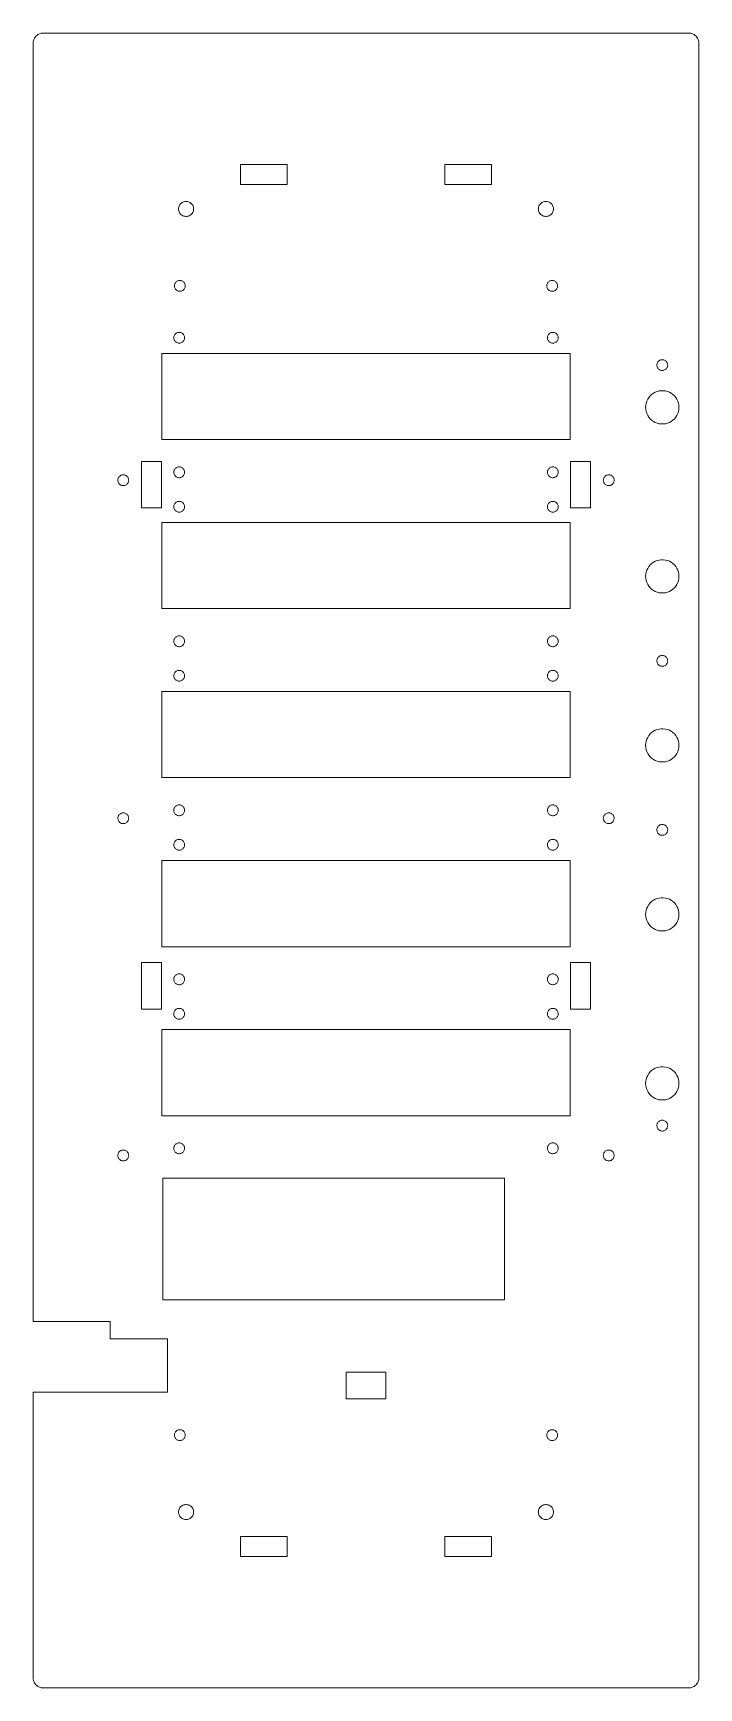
# Model space of a CAD drawing. Header units: millimetres. Extents: x -50 to 50, y -124 to 124.
import ezdxf

# ---------------------------------------------------------------- set-up
doc = ezdxf.new("R2010")
doc.units = ezdxf.units.MM
doc.layers.get('0').update_dxf_attribs({"linetype": 'CONTINUOUS', "lineweight": 0})

msp = doc.modelspace()

# ---------------------------------------------------------------- linework, layer by layer
for p, q in [((-50, 122.85), (-49.988, 123.038)), ((-50, -69.3), (-50, 122.85)), ((-49.988, 123.038), (-49.953, 123.223)), ((-49.953, 123.223), (-49.895, 123.402)), ((-49.895, 123.402), (-49.814, 123.573)), ((-49.814, 123.573), (-49.714, 123.732)), ((-49.714, 123.732), (-49.593, 123.877)), ((-49.593, 123.877), (-49.456, 124.006)), ((-49.456, 124.006), (-49.304, 124.116)), ((-49.304, 124.116), (-49.139, 124.207)), ((-49.139, 124.207), (-48.964, 124.277)), ((-48.964, 124.277), (-48.781, 124.323)), ((-48.781, 124.323), (-48.594, 124.347)), ((-48.594, 124.347), (-48.5, 124.347)), ((-48.5, 124.347), (-48.5, 124.35)), ((-48.5, 124.35), (48.5, 124.35)), ((48.5, 124.35), (48.5, 124.347)), ((48.5, 124.347), (48.594, 124.347)), ((48.594, 124.347), (48.781, 124.323)), ((48.781, 124.323), (48.964, 124.277)), ((48.964, 124.277), (49.139, 124.207)), ((49.139, 124.207), (49.304, 124.116)), ((49.304, 124.116), (49.456, 124.006)), ((49.456, 124.006), (49.593, 123.877)), ((49.593, 123.877), (49.714, 123.732)), ((49.714, 123.732), (49.814, 123.573)), ((49.814, 123.573), (49.895, 123.402)), ((49.895, 123.402), (49.953, 123.223)), ((49.953, 123.223), (49.988, 123.038)), ((49.988, 123.038), (50, 122.85)), ((50, 122.85), (50, -122.85)), ((-18.85, 101.6), (-18.85, 104.6)), ((-18.85, 104.6), (-11.85, 104.6)), ((-11.85, 104.6), (-11.85, 101.6)), ((11.85, 101.6), (11.85, 104.6)), ((11.85, 104.6), (18.85, 104.6)), ((18.85, 104.6), (18.85, 101.6)), ((-11.85, 101.6), (-18.85, 101.6)), ((18.85, 101.6), (11.85, 101.6)), ((-28.154, 97.923), (-28.145, 98.065)), ((-28.145, 97.782), (-28.154, 97.923)), ((-28.145, 98.065), (-28.118, 98.204)), ((-28.118, 97.642), (-28.145, 97.782)), ((-28.118, 98.204), (-28.074, 98.339)), ((-28.074, 97.507), (-28.118, 97.642)), ((-28.074, 98.339), (-28.014, 98.468)), ((-28.014, 97.379), (-28.074, 97.507)), ((-28.014, 98.468), (-27.938, 98.588)), ((-27.938, 97.259), (-28.014, 97.379)), ((-27.938, 98.588), (-27.847, 98.697)), ((-27.847, 97.15), (-27.938, 97.259)), ((-27.847, 98.697), (-27.744, 98.794)), ((-27.744, 97.052), (-27.847, 97.15)), ((-27.744, 98.794), (-27.629, 98.878)), ((-27.629, 96.969), (-27.744, 97.052)), ((-27.629, 98.878), (-27.505, 98.946)), ((-27.505, 98.946), (-27.373, 98.998)), ((-27.373, 98.998), (-27.235, 99.034)), ((-27.235, 99.034), (-27.094, 99.051)), ((-27.094, 99.051), (-26.952, 99.051)), ((-26.952, 99.051), (-26.812, 99.034)), ((-26.812, 99.034), (-26.674, 98.998)), ((-26.674, 98.998), (-26.542, 98.946)), ((-26.542, 98.946), (-26.418, 98.878)), ((-26.418, 98.878), (-26.303, 98.794)), ((-26.303, 97.052), (-26.418, 96.969)), ((-26.303, 98.794), (-26.199, 98.697)), ((-26.199, 97.15), (-26.303, 97.052)), ((-26.199, 98.697), (-26.109, 98.588)), ((-26.109, 97.259), (-26.199, 97.15)), ((-26.109, 98.588), (-26.033, 98.468)), ((-26.033, 97.379), (-26.109, 97.259)), ((-26.033, 98.468), (-25.972, 98.339)), ((-25.972, 97.507), (-26.033, 97.379)), ((-25.972, 98.339), (-25.929, 98.204)), ((-25.929, 97.642), (-25.972, 97.507)), ((-25.929, 98.204), (-25.902, 98.065)), ((-25.902, 97.782), (-25.929, 97.642)), ((-25.902, 98.065), (-25.893, 97.923)), ((-25.893, 97.923), (-25.902, 97.782)), ((25.893, 97.923), (25.902, 98.065)), ((25.902, 97.782), (25.893, 97.923)), ((25.902, 98.065), (25.929, 98.204)), ((25.929, 97.642), (25.902, 97.782)), ((25.929, 98.204), (25.972, 98.339)), ((25.972, 97.507), (25.929, 97.642)), ((25.972, 98.339), (26.033, 98.468)), ((26.033, 97.379), (25.972, 97.507)), ((26.033, 98.468), (26.109, 98.588)), ((26.109, 97.259), (26.033, 97.379)), ((26.109, 98.588), (26.199, 98.697)), ((26.199, 97.15), (26.109, 97.259)), ((26.199, 98.697), (26.303, 98.794)), ((26.303, 97.052), (26.199, 97.15)), ((26.303, 98.794), (26.418, 98.878)), ((26.418, 96.969), (26.303, 97.052)), ((26.418, 98.878), (26.542, 98.946)), ((26.542, 98.946), (26.674, 98.998)), ((26.674, 98.998), (26.812, 99.034)), ((26.812, 99.034), (26.952, 99.051)), ((26.952, 99.051), (27.094, 99.051)), ((27.094, 99.051), (27.235, 99.034)), ((27.235, 99.034), (27.373, 98.998)), ((27.373, 98.998), (27.505, 98.946)), ((27.505, 98.946), (27.629, 98.878)), ((27.629, 98.878), (27.744, 98.794)), ((27.744, 97.052), (27.629, 96.969)), ((27.744, 98.794), (27.847, 98.697)), ((27.847, 97.15), (27.744, 97.052)), ((27.847, 98.697), (27.938, 98.588)), ((27.938, 97.259), (27.847, 97.15)), ((27.938, 98.588), (28.014, 98.468)), ((28.014, 97.379), (27.938, 97.259)), ((28.014, 98.468), (28.074, 98.339)), ((28.074, 97.507), (28.014, 97.379)), ((28.074, 98.339), (28.118, 98.204)), ((28.118, 97.642), (28.074, 97.507)), ((28.118, 98.204), (28.145, 98.065)), ((28.145, 97.782), (28.118, 97.642)), ((28.145, 98.065), (28.154, 97.923)), ((28.154, 97.923), (28.145, 97.782)), ((-27.505, 96.901), (-27.629, 96.969)), ((-27.373, 96.848), (-27.505, 96.901)), ((-27.235, 96.813), (-27.373, 96.848)), ((-27.094, 96.795), (-27.235, 96.813)), ((-26.952, 96.795), (-27.094, 96.795)), ((-26.812, 96.813), (-26.952, 96.795)), ((-26.674, 96.848), (-26.812, 96.813)), ((-26.542, 96.901), (-26.674, 96.848)), ((-26.418, 96.969), (-26.542, 96.901)), ((26.542, 96.901), (26.418, 96.969)), ((26.674, 96.848), (26.542, 96.901)), ((26.812, 96.813), (26.674, 96.848)), ((26.952, 96.795), (26.812, 96.813)), ((27.094, 96.795), (26.952, 96.795)), ((27.235, 96.813), (27.094, 96.795)), ((27.373, 96.848), (27.235, 96.813)), ((27.505, 96.901), (27.373, 96.848)), ((27.629, 96.969), (27.505, 96.901)), ((-28.479, 86.987), (-28.396, 87.047)), ((-28.396, 87.047), (-28.307, 87.097)), ((-28.307, 87.097), (-28.212, 87.134)), ((-28.212, 87.134), (-28.113, 87.16)), ((-28.113, 87.16), (-28.011, 87.172)), ((-28.011, 87.172), (-27.909, 87.172)), ((-27.909, 87.172), (-27.807, 87.16)), ((-27.807, 87.16), (-27.708, 87.134)), ((-27.708, 87.134), (-27.613, 87.097)), ((-27.613, 87.097), (-27.524, 87.047)), ((-27.524, 87.047), (-27.441, 86.987)), ((27.441, 86.987), (27.524, 87.047)), ((27.524, 87.047), (27.613, 87.097)), ((27.613, 87.097), (27.708, 87.134)), ((27.708, 87.134), (27.807, 87.16)), ((27.807, 87.16), (27.909, 87.172)), ((27.909, 87.172), (28.011, 87.172)), ((28.011, 87.172), (28.113, 87.16)), ((28.113, 87.16), (28.212, 87.134)), ((28.212, 87.134), (28.307, 87.097)), ((28.307, 87.097), (28.396, 87.047)), ((28.396, 87.047), (28.479, 86.987)), ((-28.774, 86.36), (-28.768, 86.462)), ((-28.768, 86.258), (-28.774, 86.36)), ((-28.768, 86.462), (-28.748, 86.562)), ((-28.748, 86.158), (-28.768, 86.258)), ((-28.748, 86.562), (-28.717, 86.66)), ((-28.717, 86.06), (-28.748, 86.158)), ((-28.717, 86.66), (-28.673, 86.752)), ((-28.673, 85.968), (-28.717, 86.06)), ((-28.673, 86.752), (-28.619, 86.838)), ((-28.619, 85.882), (-28.673, 85.968)), ((-28.619, 86.838), (-28.553, 86.917)), ((-28.553, 85.803), (-28.619, 85.882)), ((-28.553, 86.917), (-28.479, 86.987)), ((-28.479, 85.733), (-28.553, 85.803)), ((-28.396, 85.673), (-28.479, 85.733)), ((-28.307, 85.623), (-28.396, 85.673)), ((-28.212, 85.586), (-28.307, 85.623)), ((-28.113, 85.56), (-28.212, 85.586)), ((-28.011, 85.548), (-28.113, 85.56)), ((-27.909, 85.548), (-28.011, 85.548)), ((-27.807, 85.56), (-27.909, 85.548)), ((-27.708, 85.586), (-27.807, 85.56)), ((-27.613, 85.623), (-27.708, 85.586)), ((-27.524, 85.673), (-27.613, 85.623)), ((-27.441, 85.733), (-27.524, 85.673)), ((-27.441, 86.987), (-27.367, 86.917)), ((-27.367, 85.803), (-27.441, 85.733)), ((-27.367, 86.917), (-27.301, 86.838)), ((-27.301, 85.882), (-27.367, 85.803)), ((-27.301, 86.838), (-27.247, 86.752)), ((-27.247, 85.968), (-27.301, 85.882)), ((-27.247, 86.752), (-27.203, 86.66)), ((-27.203, 86.06), (-27.247, 85.968)), ((-27.203, 86.66), (-27.172, 86.562)), ((-27.172, 86.158), (-27.203, 86.06)), ((-27.172, 86.562), (-27.152, 86.462)), ((-27.152, 86.258), (-27.172, 86.158)), ((-27.152, 86.462), (-27.146, 86.36)), ((-27.146, 86.36), (-27.152, 86.258)), ((27.146, 86.36), (27.152, 86.462)), ((27.152, 86.258), (27.146, 86.36)), ((27.152, 86.462), (27.172, 86.562)), ((27.172, 86.158), (27.152, 86.258)), ((27.172, 86.562), (27.203, 86.66)), ((27.203, 86.06), (27.172, 86.158)), ((27.203, 86.66), (27.247, 86.752)), ((27.247, 85.968), (27.203, 86.06)), ((27.247, 86.752), (27.301, 86.838)), ((27.301, 85.882), (27.247, 85.968)), ((27.301, 86.838), (27.367, 86.917)), ((27.367, 85.803), (27.301, 85.882)), ((27.367, 86.917), (27.441, 86.987)), ((27.441, 85.733), (27.367, 85.803)), ((27.524, 85.673), (27.441, 85.733)), ((27.613, 85.623), (27.524, 85.673)), ((27.708, 85.586), (27.613, 85.623)), ((27.807, 85.56), (27.708, 85.586)), ((27.909, 85.548), (27.807, 85.56)), ((28.011, 85.548), (27.909, 85.548)), ((28.113, 85.56), (28.011, 85.548)), ((28.212, 85.586), (28.113, 85.56)), ((28.307, 85.623), (28.212, 85.586)), ((28.396, 85.673), (28.307, 85.623)), ((28.479, 85.733), (28.396, 85.673)), ((28.479, 86.987), (28.553, 86.917)), ((28.553, 85.803), (28.479, 85.733)), ((28.553, 86.917), (28.619, 86.838)), ((28.619, 85.882), (28.553, 85.803)), ((28.619, 86.838), (28.673, 86.752)), ((28.673, 85.968), (28.619, 85.882)), ((28.673, 86.752), (28.717, 86.66)), ((28.717, 86.06), (28.673, 85.968)), ((28.717, 86.66), (28.748, 86.562)), ((28.748, 86.158), (28.717, 86.06)), ((28.748, 86.562), (28.768, 86.462)), ((28.768, 86.258), (28.748, 86.158)), ((28.768, 86.462), (28.774, 86.36)), ((28.774, 86.36), (28.768, 86.258)), ((-28.874, 78.565), (-28.868, 78.667)), ((-28.868, 78.463), (-28.874, 78.565)), ((-28.868, 78.667), (-28.848, 78.767)), ((-28.848, 78.363), (-28.868, 78.463)), ((-28.848, 78.767), (-28.817, 78.865)), ((-28.817, 78.265), (-28.848, 78.363)), ((-28.817, 78.865), (-28.773, 78.957)), ((-28.773, 78.173), (-28.817, 78.265)), ((-28.773, 78.957), (-28.719, 79.043)), ((-28.719, 78.087), (-28.773, 78.173)), ((-28.719, 79.043), (-28.653, 79.122)), ((-28.653, 78.008), (-28.719, 78.087)), ((-28.653, 79.122), (-28.579, 79.192)), ((-28.579, 77.938), (-28.653, 78.008)), ((-28.579, 79.192), (-28.496, 79.252)), ((-28.496, 77.878), (-28.579, 77.938)), ((-28.496, 79.252), (-28.407, 79.302)), ((-28.407, 77.828), (-28.496, 77.878)), ((-28.407, 79.302), (-28.312, 79.339)), ((-28.312, 77.791), (-28.407, 77.828)), ((-28.312, 79.339), (-28.213, 79.365)), ((-28.213, 77.765), (-28.312, 77.791)), ((-28.213, 79.365), (-28.111, 79.377)), ((-28.111, 77.753), (-28.213, 77.765)), ((-28.111, 79.377), (-28.009, 79.377)), ((-28.009, 77.753), (-28.111, 77.753)), ((-28.009, 79.377), (-27.907, 79.365)), ((-27.907, 77.765), (-28.009, 77.753)), ((-27.907, 79.365), (-27.808, 79.339)), ((-27.808, 77.791), (-27.907, 77.765)), ((-27.808, 79.339), (-27.713, 79.302)), ((-27.713, 77.828), (-27.808, 77.791)), ((-27.713, 79.302), (-27.624, 79.252)), ((-27.624, 77.878), (-27.713, 77.828)), ((-27.624, 79.252), (-27.541, 79.192)), ((-27.541, 77.938), (-27.624, 77.878)), ((-27.541, 79.192), (-27.467, 79.122)), ((-27.467, 78.008), (-27.541, 77.938)), ((-27.467, 79.122), (-27.401, 79.043)), ((-27.401, 78.087), (-27.467, 78.008)), ((-27.401, 79.043), (-27.347, 78.957)), ((-27.347, 78.173), (-27.401, 78.087)), ((-27.347, 78.957), (-27.303, 78.865)), ((-27.303, 78.265), (-27.347, 78.173)), ((-27.303, 78.865), (-27.272, 78.767)), ((-27.272, 78.363), (-27.303, 78.265)), ((-27.272, 78.767), (-27.252, 78.667)), ((-27.252, 78.463), (-27.272, 78.363)), ((-27.252, 78.667), (-27.246, 78.565)), ((-27.246, 78.565), (-27.252, 78.463)), ((27.246, 78.565), (27.252, 78.667)), ((27.252, 78.463), (27.246, 78.565)), ((27.252, 78.667), (27.272, 78.767)), ((27.272, 78.363), (27.252, 78.463)), ((27.272, 78.767), (27.303, 78.865)), ((27.303, 78.265), (27.272, 78.363)), ((27.303, 78.865), (27.347, 78.957)), ((27.347, 78.173), (27.303, 78.265)), ((27.347, 78.957), (27.401, 79.043)), ((27.401, 78.087), (27.347, 78.173)), ((27.401, 79.043), (27.467, 79.122)), ((27.467, 78.008), (27.401, 78.087)), ((27.467, 79.122), (27.541, 79.192)), ((27.541, 77.938), (27.467, 78.008)), ((27.541, 79.192), (27.624, 79.252)), ((27.624, 77.878), (27.541, 77.938)), ((27.624, 79.252), (27.713, 79.302)), ((27.713, 77.828), (27.624, 77.878)), ((27.713, 79.302), (27.808, 79.339)), ((27.808, 77.791), (27.713, 77.828)), ((27.808, 79.339), (27.907, 79.365)), ((27.907, 77.765), (27.808, 77.791)), ((27.907, 79.365), (28.009, 79.377)), ((28.009, 77.753), (27.907, 77.765)), ((28.009, 79.377), (28.111, 79.377)), ((28.111, 77.753), (28.009, 77.753)), ((28.111, 79.377), (28.213, 79.365)), ((28.213, 77.765), (28.111, 77.753)), ((28.213, 79.365), (28.312, 79.339)), ((28.312, 77.791), (28.213, 77.765)), ((28.312, 79.339), (28.407, 79.302)), ((28.407, 77.828), (28.312, 77.791)), ((28.407, 79.302), (28.496, 79.252)), ((28.496, 77.878), (28.407, 77.828)), ((28.496, 79.252), (28.579, 79.192)), ((28.579, 77.938), (28.496, 77.878)), ((28.579, 79.192), (28.653, 79.122)), ((28.653, 78.008), (28.579, 77.938)), ((28.653, 79.122), (28.719, 79.043)), ((28.719, 78.087), (28.653, 78.008)), ((28.719, 79.043), (28.773, 78.957)), ((28.773, 78.173), (28.719, 78.087)), ((28.773, 78.957), (28.817, 78.865)), ((28.817, 78.265), (28.773, 78.173)), ((28.817, 78.865), (28.848, 78.767)), ((28.848, 78.363), (28.817, 78.265)), ((28.848, 78.767), (28.868, 78.667)), ((28.868, 78.463), (28.848, 78.363)), ((28.868, 78.667), (28.874, 78.565)), ((28.874, 78.565), (28.868, 78.463)), ((-30.665, 63.25), (-30.665, 76.2)), ((-30.665, 76.2), (30.665, 76.2)), ((30.665, 76.2), (30.665, 63.25)), ((43.692, 74.557), (43.712, 74.657)), ((43.712, 74.657), (43.743, 74.755)), ((43.743, 74.755), (43.787, 74.847)), ((43.787, 74.847), (43.841, 74.933)), ((43.841, 74.933), (43.907, 75.012)), ((43.907, 75.012), (43.981, 75.082)), ((43.981, 75.082), (44.064, 75.142)), ((44.064, 75.142), (44.153, 75.192)), ((44.153, 75.192), (44.248, 75.229)), ((44.248, 75.229), (44.347, 75.255)), ((44.347, 75.255), (44.449, 75.267)), ((44.449, 75.267), (44.551, 75.267)), ((44.551, 75.267), (44.653, 75.255)), ((44.653, 75.255), (44.752, 75.229)), ((44.752, 75.229), (44.847, 75.192)), ((44.847, 75.192), (44.936, 75.142)), ((44.936, 75.142), (45.019, 75.082)), ((45.019, 75.082), (45.093, 75.012)), ((45.093, 75.012), (45.159, 74.933)), ((45.159, 74.933), (45.213, 74.847)), ((45.213, 74.847), (45.257, 74.755)), ((45.257, 74.755), (45.288, 74.657)), ((45.288, 74.657), (45.308, 74.557)), ((43.686, 74.455), (43.692, 74.557)), ((43.692, 74.353), (43.686, 74.455)), ((43.712, 74.253), (43.692, 74.353)), ((43.743, 74.155), (43.712, 74.253)), ((43.787, 74.063), (43.743, 74.155)), ((43.841, 73.977), (43.787, 74.063)), ((43.907, 73.898), (43.841, 73.977)), ((43.981, 73.828), (43.907, 73.898)), ((44.064, 73.768), (43.981, 73.828)), ((44.153, 73.718), (44.064, 73.768)), ((44.248, 73.681), (44.153, 73.718)), ((44.347, 73.655), (44.248, 73.681)), ((44.449, 73.643), (44.347, 73.655)), ((44.551, 73.643), (44.449, 73.643)), ((44.653, 73.655), (44.551, 73.643)), ((44.752, 73.681), (44.653, 73.655)), ((44.847, 73.718), (44.752, 73.681)), ((44.936, 73.768), (44.847, 73.718)), ((45.019, 73.828), (44.936, 73.768)), ((45.093, 73.898), (45.019, 73.828)), ((45.159, 73.977), (45.093, 73.898)), ((45.213, 74.063), (45.159, 73.977)), ((45.257, 74.155), (45.213, 74.063)), ((45.288, 74.253), (45.257, 74.155)), ((45.308, 74.353), (45.288, 74.253)), ((45.308, 74.557), (45.314, 74.455)), ((45.314, 74.455), (45.308, 74.353)), ((42.477, 69.574), (42.678, 69.816)), ((42.678, 69.816), (42.906, 70.031)), ((42.906, 70.031), (43.16, 70.216)), ((43.16, 70.216), (43.436, 70.367)), ((43.436, 70.367), (43.727, 70.483)), ((43.727, 70.483), (44.032, 70.561)), ((44.032, 70.561), (44.343, 70.6)), ((44.343, 70.6), (44.657, 70.6)), ((44.657, 70.6), (44.968, 70.561)), ((44.968, 70.561), (45.273, 70.483)), ((45.273, 70.483), (45.564, 70.367)), ((45.564, 70.367), (45.84, 70.216)), ((45.84, 70.216), (46.094, 70.031)), ((46.094, 70.031), (46.322, 69.816)), ((46.322, 69.816), (46.523, 69.574)), ((42, 68.105), (42.02, 68.418)), ((42.02, 67.792), (42, 68.105)), ((42.02, 68.418), (42.079, 68.727)), ((42.079, 67.483), (42.02, 67.792)), ((42.079, 68.727), (42.176, 69.025)), ((42.176, 67.185), (42.079, 67.483)), ((42.176, 69.025), (42.309, 69.309)), ((42.309, 66.901), (42.176, 67.185)), ((42.309, 69.309), (42.477, 69.574)), ((46.523, 69.574), (46.691, 69.309)), ((46.691, 69.309), (46.824, 69.025)), ((46.824, 67.185), (46.691, 66.901)), ((46.824, 69.025), (46.921, 68.727)), ((46.921, 67.483), (46.824, 67.185)), ((46.921, 68.727), (46.98, 68.418)), ((46.98, 67.792), (46.921, 67.483)), ((46.98, 68.418), (47, 68.105)), ((47, 68.105), (46.98, 67.792)), ((42.477, 66.636), (42.309, 66.901)), ((42.678, 66.394), (42.477, 66.636)), ((42.906, 66.179), (42.678, 66.394)), ((43.16, 65.994), (42.906, 66.179)), ((43.436, 65.843), (43.16, 65.994)), ((43.727, 65.727), (43.436, 65.843)), ((44.032, 65.649), (43.727, 65.727)), ((44.343, 65.61), (44.032, 65.649)), ((44.657, 65.61), (44.343, 65.61)), ((44.968, 65.649), (44.657, 65.61)), ((45.273, 65.727), (44.968, 65.649)), ((45.564, 65.843), (45.273, 65.727)), ((45.84, 65.994), (45.564, 65.843)), ((46.094, 66.179), (45.84, 65.994)), ((46.322, 66.394), (46.094, 66.179)), ((46.523, 66.636), (46.322, 66.394)), ((46.691, 66.901), (46.523, 66.636)), ((30.665, 63.25), (-30.665, 63.25)), ((-33.7, 52.984), (-33.7, 59.984)), ((-33.7, 59.984), (-30.7, 59.984)), ((-30.7, 59.984), (-30.7, 52.984)), ((30.7, 52.984), (30.7, 59.984)), ((30.7, 59.984), (33.7, 59.984)), ((33.7, 59.984), (33.7, 52.984)), ((-37.274, 57.15), (-37.268, 57.252)), ((-37.268, 57.252), (-37.248, 57.352)), ((-37.248, 57.352), (-37.217, 57.45)), ((-37.217, 57.45), (-37.173, 57.542)), ((-37.173, 57.542), (-37.119, 57.628)), ((-37.119, 57.628), (-37.053, 57.707)), ((-37.053, 57.707), (-36.979, 57.777)), ((-36.979, 57.777), (-36.896, 57.837)), ((-36.896, 57.837), (-36.807, 57.887)), ((-36.807, 57.887), (-36.712, 57.924)), ((-36.712, 57.924), (-36.613, 57.95)), ((-36.613, 57.95), (-36.511, 57.962)), ((-36.511, 57.962), (-36.409, 57.962)), ((-36.409, 57.962), (-36.307, 57.95)), ((-36.307, 57.95), (-36.208, 57.924)), ((-36.208, 57.924), (-36.113, 57.887)), ((-36.113, 57.887), (-36.024, 57.837)), ((-36.024, 57.837), (-35.941, 57.777)), ((-35.941, 57.777), (-35.867, 57.707)), ((-35.867, 57.707), (-35.801, 57.628)), ((-35.801, 57.628), (-35.747, 57.542)), ((-35.747, 57.542), (-35.703, 57.45)), ((-35.703, 57.45), (-35.672, 57.352)), ((-35.672, 57.352), (-35.652, 57.252)), ((-35.652, 57.252), (-35.646, 57.15)), ((-28.874, 58.345), (-28.868, 58.447)), ((-28.868, 58.243), (-28.874, 58.345)), ((-28.868, 58.447), (-28.848, 58.547)), ((-28.848, 58.143), (-28.868, 58.243)), ((-28.848, 58.547), (-28.817, 58.645)), ((-28.817, 58.045), (-28.848, 58.143)), ((-28.817, 58.645), (-28.773, 58.737)), ((-28.773, 57.953), (-28.817, 58.045)), ((-28.773, 58.737), (-28.719, 58.823)), ((-28.719, 57.867), (-28.773, 57.953)), ((-28.719, 58.823), (-28.653, 58.902)), ((-28.653, 57.788), (-28.719, 57.867)), ((-28.653, 58.902), (-28.579, 58.972)), ((-28.579, 57.718), (-28.653, 57.788)), ((-28.579, 58.972), (-28.496, 59.032)), ((-28.496, 57.658), (-28.579, 57.718)), ((-28.496, 59.032), (-28.407, 59.082)), ((-28.407, 57.608), (-28.496, 57.658)), ((-28.407, 59.082), (-28.312, 59.119)), ((-28.312, 57.571), (-28.407, 57.608)), ((-28.312, 59.119), (-28.213, 59.145)), ((-28.213, 57.545), (-28.312, 57.571)), ((-28.213, 59.145), (-28.111, 59.157)), ((-28.111, 57.533), (-28.213, 57.545)), ((-28.111, 59.157), (-28.009, 59.157)), ((-28.009, 57.533), (-28.111, 57.533)), ((-28.009, 59.157), (-27.907, 59.145)), ((-27.907, 57.545), (-28.009, 57.533)), ((-27.907, 59.145), (-27.808, 59.119)), ((-27.808, 57.571), (-27.907, 57.545)), ((-27.808, 59.119), (-27.713, 59.082)), ((-27.713, 57.608), (-27.808, 57.571)), ((-27.713, 59.082), (-27.624, 59.032)), ((-27.624, 57.658), (-27.713, 57.608)), ((-27.624, 59.032), (-27.541, 58.972)), ((-27.541, 57.718), (-27.624, 57.658)), ((-27.541, 58.972), (-27.467, 58.902)), ((-27.467, 57.788), (-27.541, 57.718)), ((-27.467, 58.902), (-27.401, 58.823)), ((-27.401, 57.867), (-27.467, 57.788)), ((-27.401, 58.823), (-27.347, 58.737)), ((-27.347, 57.953), (-27.401, 57.867)), ((-27.347, 58.737), (-27.303, 58.645)), ((-27.303, 58.045), (-27.347, 57.953)), ((-27.303, 58.645), (-27.272, 58.547)), ((-27.272, 58.143), (-27.303, 58.045)), ((-27.272, 58.547), (-27.252, 58.447)), ((-27.252, 58.243), (-27.272, 58.143)), ((-27.252, 58.447), (-27.246, 58.345)), ((-27.246, 58.345), (-27.252, 58.243)), ((27.246, 58.345), (27.252, 58.447)), ((27.252, 58.243), (27.246, 58.345)), ((27.252, 58.447), (27.272, 58.547)), ((27.272, 58.143), (27.252, 58.243)), ((27.272, 58.547), (27.303, 58.645)), ((27.303, 58.045), (27.272, 58.143)), ((27.303, 58.645), (27.347, 58.737)), ((27.347, 57.953), (27.303, 58.045)), ((27.347, 58.737), (27.401, 58.823)), ((27.401, 57.867), (27.347, 57.953)), ((27.401, 58.823), (27.467, 58.902)), ((27.467, 57.788), (27.401, 57.867)), ((27.467, 58.902), (27.541, 58.972)), ((27.541, 57.718), (27.467, 57.788)), ((27.541, 58.972), (27.624, 59.032)), ((27.624, 57.658), (27.541, 57.718)), ((27.624, 59.032), (27.713, 59.082)), ((27.713, 57.608), (27.624, 57.658)), ((27.713, 59.082), (27.808, 59.119)), ((27.808, 57.571), (27.713, 57.608)), ((27.808, 59.119), (27.907, 59.145)), ((27.907, 57.545), (27.808, 57.571)), ((27.907, 59.145), (28.009, 59.157)), ((28.009, 57.533), (27.907, 57.545)), ((28.009, 59.157), (28.111, 59.157)), ((28.111, 57.533), (28.009, 57.533)), ((28.111, 59.157), (28.213, 59.145)), ((28.213, 57.545), (28.111, 57.533)), ((28.213, 59.145), (28.312, 59.119)), ((28.312, 57.571), (28.213, 57.545)), ((28.312, 59.119), (28.407, 59.082)), ((28.407, 57.608), (28.312, 57.571)), ((28.407, 59.082), (28.496, 59.032)), ((28.496, 57.658), (28.407, 57.608)), ((28.496, 59.032), (28.579, 58.972)), ((28.579, 57.718), (28.496, 57.658)), ((28.579, 58.972), (28.653, 58.902)), ((28.653, 57.788), (28.579, 57.718)), ((28.653, 58.902), (28.719, 58.823)), ((28.719, 57.867), (28.653, 57.788)), ((28.719, 58.823), (28.773, 58.737)), ((28.773, 57.953), (28.719, 57.867)), ((28.773, 58.737), (28.817, 58.645)), ((28.817, 58.045), (28.773, 57.953)), ((28.817, 58.645), (28.848, 58.547)), ((28.848, 58.143), (28.817, 58.045)), ((28.848, 58.547), (28.868, 58.447)), ((28.868, 58.243), (28.848, 58.143)), ((28.868, 58.447), (28.874, 58.345)), ((28.874, 58.345), (28.868, 58.243)), ((35.646, 57.15), (35.652, 57.252)), ((35.652, 57.252), (35.672, 57.352)), ((35.672, 57.352), (35.703, 57.45)), ((35.703, 57.45), (35.747, 57.542)), ((35.747, 57.542), (35.801, 57.628)), ((35.801, 57.628), (35.867, 57.707)), ((35.867, 57.707), (35.941, 57.777)), ((35.941, 57.777), (36.024, 57.837)), ((36.024, 57.837), (36.113, 57.887)), ((36.113, 57.887), (36.208, 57.924)), ((36.208, 57.924), (36.307, 57.95)), ((36.307, 57.95), (36.409, 57.962)), ((36.409, 57.962), (36.511, 57.962)), ((36.511, 57.962), (36.613, 57.95)), ((36.613, 57.95), (36.712, 57.924)), ((36.712, 57.924), (36.807, 57.887)), ((36.807, 57.887), (36.896, 57.837)), ((36.896, 57.837), (36.979, 57.777)), ((36.979, 57.777), (37.053, 57.707)), ((37.053, 57.707), (37.119, 57.628)), ((37.119, 57.628), (37.173, 57.542)), ((37.173, 57.542), (37.217, 57.45)), ((37.217, 57.45), (37.248, 57.352)), ((37.248, 57.352), (37.268, 57.252)), ((37.268, 57.252), (37.274, 57.15)), ((-37.268, 57.048), (-37.274, 57.15)), ((-37.248, 56.948), (-37.268, 57.048)), ((-37.217, 56.85), (-37.248, 56.948)), ((-37.173, 56.758), (-37.217, 56.85)), ((-37.119, 56.672), (-37.173, 56.758)), ((-37.053, 56.593), (-37.119, 56.672)), ((-36.979, 56.523), (-37.053, 56.593)), ((-36.896, 56.463), (-36.979, 56.523)), ((-36.807, 56.413), (-36.896, 56.463)), ((-36.712, 56.376), (-36.807, 56.413)), ((-36.613, 56.35), (-36.712, 56.376)), ((-36.511, 56.338), (-36.613, 56.35)), ((-36.409, 56.338), (-36.511, 56.338)), ((-36.307, 56.35), (-36.409, 56.338)), ((-36.208, 56.376), (-36.307, 56.35)), ((-36.113, 56.413), (-36.208, 56.376)), ((-36.024, 56.463), (-36.113, 56.413)), ((-35.941, 56.523), (-36.024, 56.463)), ((-35.867, 56.593), (-35.941, 56.523)), ((-35.801, 56.672), (-35.867, 56.593)), ((-35.747, 56.758), (-35.801, 56.672)), ((-35.703, 56.85), (-35.747, 56.758)), ((-35.672, 56.948), (-35.703, 56.85)), ((-35.652, 57.048), (-35.672, 56.948)), ((-35.646, 57.15), (-35.652, 57.048)), ((35.652, 57.048), (35.646, 57.15)), ((35.672, 56.948), (35.652, 57.048)), ((35.703, 56.85), (35.672, 56.948)), ((35.747, 56.758), (35.703, 56.85)), ((35.801, 56.672), (35.747, 56.758)), ((35.867, 56.593), (35.801, 56.672)), ((35.941, 56.523), (35.867, 56.593)), ((36.024, 56.463), (35.941, 56.523)), ((36.113, 56.413), (36.024, 56.463)), ((36.208, 56.376), (36.113, 56.413)), ((36.307, 56.35), (36.208, 56.376)), ((36.409, 56.338), (36.307, 56.35)), ((36.511, 56.338), (36.409, 56.338)), ((36.613, 56.35), (36.511, 56.338)), ((36.712, 56.376), (36.613, 56.35)), ((36.807, 56.413), (36.712, 56.376)), ((36.896, 56.463), (36.807, 56.413)), ((36.979, 56.523), (36.896, 56.463)), ((37.053, 56.593), (36.979, 56.523)), ((37.119, 56.672), (37.053, 56.593)), ((37.173, 56.758), (37.119, 56.672)), ((37.217, 56.85), (37.173, 56.758)), ((37.248, 56.948), (37.217, 56.85)), ((37.268, 57.048), (37.248, 56.948)), ((37.274, 57.15), (37.268, 57.048)), ((-30.7, 52.984), (-33.7, 52.984)), ((-28.874, 53.165), (-28.868, 53.267)), ((-28.868, 53.063), (-28.874, 53.165)), ((-28.868, 53.267), (-28.848, 53.367)), ((-28.848, 52.963), (-28.868, 53.063)), ((-28.848, 53.367), (-28.817, 53.465)), ((-28.817, 52.865), (-28.848, 52.963)), ((-28.817, 53.465), (-28.773, 53.557)), ((-28.773, 52.773), (-28.817, 52.865)), ((-28.773, 53.557), (-28.719, 53.643)), ((-28.719, 52.687), (-28.773, 52.773)), ((-28.719, 53.643), (-28.653, 53.722)), ((-28.653, 52.608), (-28.719, 52.687)), ((-28.653, 53.722), (-28.579, 53.792)), ((-28.579, 52.538), (-28.653, 52.608)), ((-28.579, 53.792), (-28.496, 53.852)), ((-28.496, 52.478), (-28.579, 52.538)), ((-28.496, 53.852), (-28.407, 53.902)), ((-28.407, 52.428), (-28.496, 52.478)), ((-28.407, 53.902), (-28.312, 53.939)), ((-28.312, 52.391), (-28.407, 52.428)), ((-28.312, 53.939), (-28.213, 53.965)), ((-28.213, 52.365), (-28.312, 52.391)), ((-28.213, 53.965), (-28.111, 53.977)), ((-28.111, 52.353), (-28.213, 52.365)), ((-28.111, 53.977), (-28.009, 53.977)), ((-28.009, 52.353), (-28.111, 52.353)), ((-28.009, 53.977), (-27.907, 53.965)), ((-27.907, 52.365), (-28.009, 52.353)), ((-27.907, 53.965), (-27.808, 53.939)), ((-27.808, 52.391), (-27.907, 52.365)), ((-27.808, 53.939), (-27.713, 53.902)), ((-27.713, 52.428), (-27.808, 52.391)), ((-27.713, 53.902), (-27.624, 53.852)), ((-27.624, 52.478), (-27.713, 52.428)), ((-27.624, 53.852), (-27.541, 53.792)), ((-27.541, 52.538), (-27.624, 52.478)), ((-27.541, 53.792), (-27.467, 53.722)), ((-27.467, 52.608), (-27.541, 52.538)), ((-27.467, 53.722), (-27.401, 53.643)), ((-27.401, 52.687), (-27.467, 52.608)), ((-27.401, 53.643), (-27.347, 53.557)), ((-27.347, 52.773), (-27.401, 52.687)), ((-27.347, 53.557), (-27.303, 53.465)), ((-27.303, 52.865), (-27.347, 52.773)), ((-27.303, 53.465), (-27.272, 53.367)), ((-27.272, 52.963), (-27.303, 52.865)), ((-27.272, 53.367), (-27.252, 53.267)), ((-27.252, 53.063), (-27.272, 52.963)), ((-27.252, 53.267), (-27.246, 53.165)), ((-27.246, 53.165), (-27.252, 53.063)), ((27.246, 53.165), (27.252, 53.267)), ((27.252, 53.063), (27.246, 53.165)), ((27.252, 53.267), (27.272, 53.367)), ((27.272, 52.963), (27.252, 53.063)), ((27.272, 53.367), (27.303, 53.465)), ((27.303, 52.865), (27.272, 52.963)), ((27.303, 53.465), (27.347, 53.557)), ((27.347, 52.773), (27.303, 52.865)), ((27.347, 53.557), (27.401, 53.643)), ((27.401, 52.687), (27.347, 52.773)), ((27.401, 53.643), (27.467, 53.722)), ((27.467, 52.608), (27.401, 52.687)), ((27.467, 53.722), (27.541, 53.792)), ((27.541, 52.538), (27.467, 52.608)), ((27.541, 53.792), (27.624, 53.852)), ((27.624, 52.478), (27.541, 52.538)), ((27.624, 53.852), (27.713, 53.902)), ((27.713, 52.428), (27.624, 52.478)), ((27.713, 53.902), (27.808, 53.939)), ((27.808, 52.391), (27.713, 52.428)), ((27.808, 53.939), (27.907, 53.965)), ((27.907, 52.365), (27.808, 52.391)), ((27.907, 53.965), (28.009, 53.977)), ((28.009, 52.353), (27.907, 52.365)), ((28.009, 53.977), (28.111, 53.977)), ((28.111, 52.353), (28.009, 52.353)), ((28.111, 53.977), (28.213, 53.965)), ((28.213, 52.365), (28.111, 52.353)), ((28.213, 53.965), (28.312, 53.939)), ((28.312, 52.391), (28.213, 52.365)), ((28.312, 53.939), (28.407, 53.902)), ((28.407, 52.428), (28.312, 52.391)), ((28.407, 53.902), (28.496, 53.852)), ((28.496, 52.478), (28.407, 52.428)), ((28.496, 53.852), (28.579, 53.792)), ((28.579, 52.538), (28.496, 52.478)), ((28.579, 53.792), (28.653, 53.722)), ((28.653, 52.608), (28.579, 52.538)), ((28.653, 53.722), (28.719, 53.643)), ((28.719, 52.687), (28.653, 52.608)), ((28.719, 53.643), (28.773, 53.557)), ((28.773, 52.773), (28.719, 52.687)), ((28.773, 53.557), (28.817, 53.465)), ((28.817, 52.865), (28.773, 52.773)), ((28.817, 53.465), (28.848, 53.367)), ((28.848, 52.963), (28.817, 52.865)), ((28.848, 53.367), (28.868, 53.267)), ((28.868, 53.063), (28.848, 52.963)), ((28.868, 53.267), (28.874, 53.165)), ((28.874, 53.165), (28.868, 53.063)), ((33.7, 52.984), (30.7, 52.984)), ((-30.665, 37.85), (-30.665, 50.8)), ((-30.665, 50.8), (30.665, 50.8)), ((30.665, 50.8), (30.665, 37.85)), ((42.906, 44.631), (43.16, 44.816)), ((43.16, 44.816), (43.436, 44.967)), ((43.436, 44.967), (43.727, 45.083)), ((43.727, 45.083), (44.032, 45.161)), ((44.032, 45.161), (44.343, 45.2)), ((44.343, 45.2), (44.657, 45.2)), ((44.657, 45.2), (44.968, 45.161)), ((44.968, 45.161), (45.273, 45.083)), ((45.273, 45.083), (45.564, 44.967)), ((45.564, 44.967), (45.84, 44.816)), ((45.84, 44.816), (46.094, 44.631)), ((42, 42.705), (42.02, 43.018)), ((42.02, 42.392), (42, 42.705)), ((42.02, 43.018), (42.079, 43.327)), ((42.079, 42.083), (42.02, 42.392)), ((42.079, 43.327), (42.176, 43.625)), ((42.176, 43.625), (42.309, 43.909)), ((42.309, 43.909), (42.477, 44.174)), ((42.477, 44.174), (42.678, 44.416)), ((42.678, 44.416), (42.906, 44.631)), ((46.094, 44.631), (46.322, 44.416)), ((46.322, 44.416), (46.523, 44.174)), ((46.523, 44.174), (46.691, 43.909)), ((46.691, 43.909), (46.824, 43.625)), ((46.824, 43.625), (46.921, 43.327)), ((46.921, 43.327), (46.98, 43.018)), ((46.98, 42.392), (46.921, 42.083)), ((46.98, 43.018), (47, 42.705)), ((47, 42.705), (46.98, 42.392)), ((42.176, 41.785), (42.079, 42.083)), ((42.309, 41.501), (42.176, 41.785)), ((42.477, 41.236), (42.309, 41.501)), ((42.678, 40.994), (42.477, 41.236)), ((42.906, 40.779), (42.678, 40.994)), ((43.16, 40.594), (42.906, 40.779)), ((43.436, 40.443), (43.16, 40.594)), ((43.727, 40.327), (43.436, 40.443)), ((44.032, 40.249), (43.727, 40.327)), ((44.343, 40.21), (44.032, 40.249)), ((44.657, 40.21), (44.343, 40.21)), ((44.968, 40.249), (44.657, 40.21)), ((45.273, 40.327), (44.968, 40.249)), ((45.564, 40.443), (45.273, 40.327)), ((45.84, 40.594), (45.564, 40.443)), ((46.094, 40.779), (45.84, 40.594)), ((46.322, 40.994), (46.094, 40.779)), ((46.523, 41.236), (46.322, 40.994)), ((46.691, 41.501), (46.523, 41.236)), ((46.824, 41.785), (46.691, 41.501)), ((46.921, 42.083), (46.824, 41.785)), ((30.665, 37.85), (-30.665, 37.85)), ((-28.874, 32.945), (-28.868, 33.047)), ((-28.868, 32.843), (-28.874, 32.945)), ((-28.868, 33.047), (-28.848, 33.147)), ((-28.848, 32.743), (-28.868, 32.843)), ((-28.848, 33.147), (-28.817, 33.245)), ((-28.817, 32.645), (-28.848, 32.743)), ((-28.817, 33.245), (-28.773, 33.337)), ((-28.773, 32.553), (-28.817, 32.645)), ((-28.773, 33.337), (-28.719, 33.423)), ((-28.719, 32.467), (-28.773, 32.553)), ((-28.719, 33.423), (-28.653, 33.502)), ((-28.653, 32.388), (-28.719, 32.467)), ((-28.653, 33.502), (-28.579, 33.572)), ((-28.579, 32.318), (-28.653, 32.388)), ((-28.579, 33.572), (-28.496, 33.632)), ((-28.496, 33.632), (-28.407, 33.682)), ((-28.407, 33.682), (-28.312, 33.719)), ((-28.312, 33.719), (-28.213, 33.745)), ((-28.213, 33.745), (-28.111, 33.757)), ((-28.111, 33.757), (-28.009, 33.757)), ((-28.009, 33.757), (-27.907, 33.745)), ((-27.907, 33.745), (-27.808, 33.719)), ((-27.808, 33.719), (-27.713, 33.682)), ((-27.713, 33.682), (-27.624, 33.632)), ((-27.624, 33.632), (-27.541, 33.572)), ((-27.541, 33.572), (-27.467, 33.502)), ((-27.467, 32.388), (-27.541, 32.318)), ((-27.467, 33.502), (-27.401, 33.423)), ((-27.401, 32.467), (-27.467, 32.388)), ((-27.401, 33.423), (-27.347, 33.337)), ((-27.347, 32.553), (-27.401, 32.467)), ((-27.347, 33.337), (-27.303, 33.245)), ((-27.303, 32.645), (-27.347, 32.553)), ((-27.303, 33.245), (-27.272, 33.147)), ((-27.272, 32.743), (-27.303, 32.645)), ((-27.272, 33.147), (-27.252, 33.047)), ((-27.252, 32.843), (-27.272, 32.743)), ((-27.252, 33.047), (-27.246, 32.945)), ((-27.246, 32.945), (-27.252, 32.843)), ((27.246, 32.945), (27.252, 33.047)), ((27.252, 32.843), (27.246, 32.945)), ((27.252, 33.047), (27.272, 33.147)), ((27.272, 32.743), (27.252, 32.843)), ((27.272, 33.147), (27.303, 33.245)), ((27.303, 32.645), (27.272, 32.743)), ((27.303, 33.245), (27.347, 33.337)), ((27.347, 32.553), (27.303, 32.645)), ((27.347, 33.337), (27.401, 33.423)), ((27.401, 32.467), (27.347, 32.553)), ((27.401, 33.423), (27.467, 33.502)), ((27.467, 32.388), (27.401, 32.467)), ((27.467, 33.502), (27.541, 33.572)), ((27.541, 32.318), (27.467, 32.388)), ((27.541, 33.572), (27.624, 33.632)), ((27.624, 33.632), (27.713, 33.682)), ((27.713, 33.682), (27.808, 33.719)), ((27.808, 33.719), (27.907, 33.745)), ((27.907, 33.745), (28.009, 33.757)), ((28.009, 33.757), (28.111, 33.757)), ((28.111, 33.757), (28.213, 33.745)), ((28.213, 33.745), (28.312, 33.719)), ((28.312, 33.719), (28.407, 33.682)), ((28.407, 33.682), (28.496, 33.632)), ((28.496, 33.632), (28.579, 33.572)), ((28.579, 33.572), (28.653, 33.502)), ((28.653, 32.388), (28.579, 32.318)), ((28.653, 33.502), (28.719, 33.423)), ((28.719, 32.467), (28.653, 32.388)), ((28.719, 33.423), (28.773, 33.337)), ((28.773, 32.553), (28.719, 32.467)), ((28.773, 33.337), (28.817, 33.245)), ((28.817, 32.645), (28.773, 32.553)), ((28.817, 33.245), (28.848, 33.147)), ((28.848, 32.743), (28.817, 32.645)), ((28.848, 33.147), (28.868, 33.047)), ((28.868, 32.843), (28.848, 32.743)), ((28.868, 33.047), (28.874, 32.945)), ((28.874, 32.945), (28.868, 32.843)), ((-28.496, 32.258), (-28.579, 32.318)), ((-28.407, 32.208), (-28.496, 32.258)), ((-28.312, 32.171), (-28.407, 32.208)), ((-28.213, 32.145), (-28.312, 32.171)), ((-28.111, 32.133), (-28.213, 32.145)), ((-28.009, 32.133), (-28.111, 32.133)), ((-27.907, 32.145), (-28.009, 32.133)), ((-27.808, 32.171), (-27.907, 32.145)), ((-27.713, 32.208), (-27.808, 32.171)), ((-27.624, 32.258), (-27.713, 32.208)), ((-27.541, 32.318), (-27.624, 32.258)), ((27.624, 32.258), (27.541, 32.318)), ((27.713, 32.208), (27.624, 32.258)), ((27.808, 32.171), (27.713, 32.208)), ((27.907, 32.145), (27.808, 32.171)), ((28.009, 32.133), (27.907, 32.145)), ((28.111, 32.133), (28.009, 32.133)), ((28.213, 32.145), (28.111, 32.133)), ((28.312, 32.171), (28.213, 32.145)), ((28.407, 32.208), (28.312, 32.171)), ((28.496, 32.258), (28.407, 32.208)), ((28.579, 32.318), (28.496, 32.258)), ((43.686, 30.005), (43.692, 30.107)), ((43.692, 29.903), (43.686, 30.005)), ((43.692, 30.107), (43.712, 30.207)), ((43.712, 29.803), (43.692, 29.903)), ((43.712, 30.207), (43.743, 30.305)), ((43.743, 30.305), (43.787, 30.397)), ((43.787, 30.397), (43.841, 30.483)), ((43.841, 30.483), (43.907, 30.562)), ((43.907, 30.562), (43.981, 30.632)), ((43.981, 30.632), (44.064, 30.692)), ((44.064, 30.692), (44.153, 30.742)), ((44.153, 30.742), (44.248, 30.779)), ((44.248, 30.779), (44.347, 30.805)), ((44.347, 30.805), (44.449, 30.817)), ((44.449, 30.817), (44.551, 30.817)), ((44.551, 30.817), (44.653, 30.805)), ((44.653, 30.805), (44.752, 30.779)), ((44.752, 30.779), (44.847, 30.742)), ((44.847, 30.742), (44.936, 30.692)), ((44.936, 30.692), (45.019, 30.632)), ((45.019, 30.632), (45.093, 30.562)), ((45.093, 30.562), (45.159, 30.483)), ((45.159, 30.483), (45.213, 30.397)), ((45.213, 30.397), (45.257, 30.305)), ((45.257, 30.305), (45.288, 30.207)), ((45.288, 30.207), (45.308, 30.107)), ((45.308, 29.903), (45.288, 29.803)), ((45.308, 30.107), (45.314, 30.005)), ((45.314, 30.005), (45.308, 29.903)), ((-28.874, 27.765), (-28.868, 27.867)), ((-28.868, 27.663), (-28.874, 27.765)), ((-28.868, 27.867), (-28.848, 27.967)), ((-28.848, 27.563), (-28.868, 27.663)), ((-28.848, 27.967), (-28.817, 28.065)), ((-28.817, 27.465), (-28.848, 27.563)), ((-28.817, 28.065), (-28.773, 28.157)), ((-28.773, 27.373), (-28.817, 27.465)), ((-28.773, 28.157), (-28.719, 28.243)), ((-28.719, 27.287), (-28.773, 27.373)), ((-28.719, 28.243), (-28.653, 28.322)), ((-28.653, 28.322), (-28.579, 28.392)), ((-28.579, 28.392), (-28.496, 28.452)), ((-28.496, 28.452), (-28.407, 28.502)), ((-28.407, 28.502), (-28.312, 28.539)), ((-28.312, 28.539), (-28.213, 28.565)), ((-28.213, 28.565), (-28.111, 28.577)), ((-28.111, 28.577), (-28.009, 28.577)), ((-28.009, 28.577), (-27.907, 28.565)), ((-27.907, 28.565), (-27.808, 28.539)), ((-27.808, 28.539), (-27.713, 28.502)), ((-27.713, 28.502), (-27.624, 28.452)), ((-27.624, 28.452), (-27.541, 28.392)), ((-27.541, 28.392), (-27.467, 28.322)), ((-27.467, 28.322), (-27.401, 28.243)), ((-27.401, 28.243), (-27.347, 28.157)), ((-27.347, 27.373), (-27.401, 27.287)), ((-27.347, 28.157), (-27.303, 28.065)), ((-27.303, 27.465), (-27.347, 27.373)), ((-27.303, 28.065), (-27.272, 27.967)), ((-27.272, 27.563), (-27.303, 27.465)), ((-27.272, 27.967), (-27.252, 27.867)), ((-27.252, 27.663), (-27.272, 27.563)), ((-27.252, 27.867), (-27.246, 27.765)), ((-27.246, 27.765), (-27.252, 27.663)), ((27.246, 27.765), (27.252, 27.867)), ((27.252, 27.663), (27.246, 27.765)), ((27.252, 27.867), (27.272, 27.967)), ((27.272, 27.563), (27.252, 27.663)), ((27.272, 27.967), (27.303, 28.065)), ((27.303, 27.465), (27.272, 27.563)), ((27.303, 28.065), (27.347, 28.157)), ((27.347, 27.373), (27.303, 27.465)), ((27.347, 28.157), (27.401, 28.243)), ((27.401, 27.287), (27.347, 27.373)), ((27.401, 28.243), (27.467, 28.322)), ((27.467, 28.322), (27.541, 28.392)), ((27.541, 28.392), (27.624, 28.452)), ((27.624, 28.452), (27.713, 28.502)), ((27.713, 28.502), (27.808, 28.539)), ((27.808, 28.539), (27.907, 28.565)), ((27.907, 28.565), (28.009, 28.577)), ((28.009, 28.577), (28.111, 28.577)), ((28.111, 28.577), (28.213, 28.565)), ((28.213, 28.565), (28.312, 28.539)), ((28.312, 28.539), (28.407, 28.502)), ((28.407, 28.502), (28.496, 28.452)), ((28.496, 28.452), (28.579, 28.392)), ((28.579, 28.392), (28.653, 28.322)), ((28.653, 28.322), (28.719, 28.243)), ((28.719, 28.243), (28.773, 28.157)), ((28.773, 27.373), (28.719, 27.287)), ((28.773, 28.157), (28.817, 28.065)), ((28.817, 27.465), (28.773, 27.373)), ((28.817, 28.065), (28.848, 27.967)), ((28.848, 27.563), (28.817, 27.465)), ((28.848, 27.967), (28.868, 27.867)), ((28.868, 27.663), (28.848, 27.563)), ((28.868, 27.867), (28.874, 27.765)), ((28.874, 27.765), (28.868, 27.663)), ((43.743, 29.705), (43.712, 29.803)), ((43.787, 29.613), (43.743, 29.705)), ((43.841, 29.527), (43.787, 29.613)), ((43.907, 29.448), (43.841, 29.527)), ((43.981, 29.378), (43.907, 29.448)), ((44.064, 29.318), (43.981, 29.378)), ((44.153, 29.268), (44.064, 29.318)), ((44.248, 29.231), (44.153, 29.268)), ((44.347, 29.205), (44.248, 29.231)), ((44.449, 29.193), (44.347, 29.205)), ((44.551, 29.193), (44.449, 29.193)), ((44.653, 29.205), (44.551, 29.193)), ((44.752, 29.231), (44.653, 29.205)), ((44.847, 29.268), (44.752, 29.231)), ((44.936, 29.318), (44.847, 29.268)), ((45.019, 29.378), (44.936, 29.318)), ((45.093, 29.448), (45.019, 29.378)), ((45.159, 29.527), (45.093, 29.448)), ((45.213, 29.613), (45.159, 29.527)), ((45.257, 29.705), (45.213, 29.613)), ((45.288, 29.803), (45.257, 29.705)), ((-30.665, 12.45), (-30.665, 25.4)), ((-30.665, 25.4), (30.665, 25.4)), ((-28.653, 27.208), (-28.719, 27.287)), ((-28.579, 27.138), (-28.653, 27.208)), ((-28.496, 27.078), (-28.579, 27.138)), ((-28.407, 27.028), (-28.496, 27.078)), ((-28.312, 26.991), (-28.407, 27.028)), ((-28.213, 26.965), (-28.312, 26.991)), ((-28.111, 26.953), (-28.213, 26.965)), ((-28.009, 26.953), (-28.111, 26.953)), ((-27.907, 26.965), (-28.009, 26.953)), ((-27.808, 26.991), (-27.907, 26.965)), ((-27.713, 27.028), (-27.808, 26.991)), ((-27.624, 27.078), (-27.713, 27.028)), ((-27.541, 27.138), (-27.624, 27.078)), ((-27.467, 27.208), (-27.541, 27.138)), ((-27.401, 27.287), (-27.467, 27.208)), ((27.467, 27.208), (27.401, 27.287)), ((27.541, 27.138), (27.467, 27.208)), ((27.624, 27.078), (27.541, 27.138)), ((27.713, 27.028), (27.624, 27.078)), ((27.808, 26.991), (27.713, 27.028)), ((27.907, 26.965), (27.808, 26.991)), ((28.009, 26.953), (27.907, 26.965)), ((28.111, 26.953), (28.009, 26.953)), ((28.213, 26.965), (28.111, 26.953)), ((28.312, 26.991), (28.213, 26.965)), ((28.407, 27.028), (28.312, 26.991)), ((28.496, 27.078), (28.407, 27.028)), ((28.579, 27.138), (28.496, 27.078)), ((28.653, 27.208), (28.579, 27.138)), ((28.719, 27.287), (28.653, 27.208)), ((30.665, 25.4), (30.665, 12.45)), ((42, 17.305), (42.02, 17.618)), ((42.02, 17.618), (42.079, 17.927)), ((42.079, 17.927), (42.176, 18.225)), ((42.176, 18.225), (42.309, 18.509)), ((42.309, 18.509), (42.477, 18.774)), ((42.477, 18.774), (42.678, 19.016)), ((42.678, 19.016), (42.906, 19.231)), ((42.906, 19.231), (43.16, 19.416)), ((43.16, 19.416), (43.436, 19.567)), ((43.436, 19.567), (43.727, 19.683)), ((43.727, 19.683), (44.032, 19.761)), ((44.032, 19.761), (44.343, 19.8)), ((44.343, 19.8), (44.657, 19.8)), ((44.657, 19.8), (44.968, 19.761)), ((44.968, 19.761), (45.273, 19.683)), ((45.273, 19.683), (45.564, 19.567)), ((45.564, 19.567), (45.84, 19.416)), ((45.84, 19.416), (46.094, 19.231)), ((46.094, 19.231), (46.322, 19.016)), ((46.322, 19.016), (46.523, 18.774)), ((46.523, 18.774), (46.691, 18.509)), ((46.691, 18.509), (46.824, 18.225)), ((46.824, 18.225), (46.921, 17.927)), ((46.921, 17.927), (46.98, 17.618)), ((46.98, 17.618), (47, 17.305)), ((42.02, 16.992), (42, 17.305)), ((42.079, 16.683), (42.02, 16.992)), ((42.176, 16.385), (42.079, 16.683)), ((42.309, 16.101), (42.176, 16.385)), ((42.477, 15.836), (42.309, 16.101)), ((42.678, 15.594), (42.477, 15.836)), ((42.906, 15.379), (42.678, 15.594)), ((43.16, 15.194), (42.906, 15.379)), ((43.436, 15.043), (43.16, 15.194)), ((43.727, 14.927), (43.436, 15.043)), ((44.032, 14.849), (43.727, 14.927)), ((45.273, 14.927), (44.968, 14.849)), ((45.564, 15.043), (45.273, 14.927)), ((45.84, 15.194), (45.564, 15.043)), ((46.094, 15.379), (45.84, 15.194)), ((46.322, 15.594), (46.094, 15.379)), ((46.523, 15.836), (46.322, 15.594)), ((46.691, 16.101), (46.523, 15.836)), ((46.824, 16.385), (46.691, 16.101)), ((46.921, 16.683), (46.824, 16.385)), ((46.98, 16.992), (46.921, 16.683)), ((47, 17.305), (46.98, 16.992)), ((30.665, 12.45), (-30.665, 12.45)), ((44.343, 14.81), (44.032, 14.849)), ((44.657, 14.81), (44.343, 14.81)), ((44.968, 14.849), (44.657, 14.81)), ((-28.874, 7.545), (-28.868, 7.647)), ((-28.868, 7.443), (-28.874, 7.545)), ((-28.868, 7.647), (-28.848, 7.747)), ((-28.848, 7.747), (-28.817, 7.845)), ((-28.817, 7.845), (-28.773, 7.937)), ((-28.773, 7.937), (-28.719, 8.023)), ((-28.719, 8.023), (-28.653, 8.102)), ((-28.653, 8.102), (-28.579, 8.172)), ((-28.579, 8.172), (-28.496, 8.232)), ((-28.496, 8.232), (-28.407, 8.282)), ((-28.407, 8.282), (-28.312, 8.319)), ((-28.312, 8.319), (-28.213, 8.345)), ((-28.213, 8.345), (-28.111, 8.357)), ((-28.111, 8.357), (-28.009, 8.357)), ((-28.009, 8.357), (-27.907, 8.345)), ((-27.907, 8.345), (-27.808, 8.319)), ((-27.808, 8.319), (-27.713, 8.282)), ((-27.713, 8.282), (-27.624, 8.232)), ((-27.624, 8.232), (-27.541, 8.172)), ((-27.541, 8.172), (-27.467, 8.102)), ((-27.467, 8.102), (-27.401, 8.023)), ((-27.401, 8.023), (-27.347, 7.937)), ((-27.347, 7.937), (-27.303, 7.845)), ((-27.303, 7.845), (-27.272, 7.747)), ((-27.272, 7.747), (-27.252, 7.647)), ((-27.252, 7.647), (-27.246, 7.545)), ((-27.246, 7.545), (-27.252, 7.443)), ((27.246, 7.545), (27.252, 7.647)), ((27.252, 7.443), (27.246, 7.545)), ((27.252, 7.647), (27.272, 7.747)), ((27.272, 7.747), (27.303, 7.845)), ((27.303, 7.845), (27.347, 7.937)), ((27.347, 7.937), (27.401, 8.023)), ((27.401, 8.023), (27.467, 8.102)), ((27.467, 8.102), (27.541, 8.172)), ((27.541, 8.172), (27.624, 8.232)), ((27.624, 8.232), (27.713, 8.282)), ((27.713, 8.282), (27.808, 8.319)), ((27.808, 8.319), (27.907, 8.345)), ((27.907, 8.345), (28.009, 8.357)), ((28.009, 8.357), (28.111, 8.357)), ((28.111, 8.357), (28.213, 8.345)), ((28.213, 8.345), (28.312, 8.319)), ((28.312, 8.319), (28.407, 8.282)), ((28.407, 8.282), (28.496, 8.232)), ((28.496, 8.232), (28.579, 8.172)), ((28.579, 8.172), (28.653, 8.102)), ((28.653, 8.102), (28.719, 8.023)), ((28.719, 8.023), (28.773, 7.937)), ((28.773, 7.937), (28.817, 7.845)), ((28.817, 7.845), (28.848, 7.747)), ((28.848, 7.747), (28.868, 7.647)), ((28.868, 7.647), (28.874, 7.545)), ((28.874, 7.545), (28.868, 7.443)), ((-37.274, 6.35), (-37.268, 6.452)), ((-37.268, 6.248), (-37.274, 6.35)), ((-37.268, 6.452), (-37.248, 6.552)), ((-37.248, 6.148), (-37.268, 6.248)), ((-37.248, 6.552), (-37.217, 6.65)), ((-37.217, 6.05), (-37.248, 6.148)), ((-37.217, 6.65), (-37.173, 6.742)), ((-37.173, 5.958), (-37.217, 6.05)), ((-37.173, 6.742), (-37.119, 6.828)), ((-37.119, 5.872), (-37.173, 5.958)), ((-37.119, 6.828), (-37.053, 6.907)), ((-37.053, 5.793), (-37.119, 5.872)), ((-37.053, 6.907), (-36.979, 6.977)), ((-36.979, 5.723), (-37.053, 5.793)), ((-36.979, 6.977), (-36.896, 7.037)), ((-36.896, 5.663), (-36.979, 5.723)), ((-36.896, 7.037), (-36.807, 7.087)), ((-36.807, 5.613), (-36.896, 5.663)), ((-36.807, 7.087), (-36.712, 7.124)), ((-36.712, 5.576), (-36.807, 5.613)), ((-36.712, 7.124), (-36.613, 7.15)), ((-36.613, 5.55), (-36.712, 5.576)), ((-36.613, 7.15), (-36.511, 7.162)), ((-36.511, 5.538), (-36.613, 5.55)), ((-36.511, 7.162), (-36.409, 7.162)), ((-36.409, 5.538), (-36.511, 5.538)), ((-36.409, 7.162), (-36.307, 7.15)), ((-36.307, 5.55), (-36.409, 5.538)), ((-36.307, 7.15), (-36.208, 7.124)), ((-36.208, 5.576), (-36.307, 5.55)), ((-36.208, 7.124), (-36.113, 7.087)), ((-36.113, 5.613), (-36.208, 5.576)), ((-36.113, 7.087), (-36.024, 7.037)), ((-36.024, 5.663), (-36.113, 5.613)), ((-36.024, 7.037), (-35.941, 6.977)), ((-35.941, 5.723), (-36.024, 5.663)), ((-35.941, 6.977), (-35.867, 6.907)), ((-35.867, 5.793), (-35.941, 5.723)), ((-35.867, 6.907), (-35.801, 6.828)), ((-35.801, 5.872), (-35.867, 5.793)), ((-35.801, 6.828), (-35.747, 6.742)), ((-35.747, 5.958), (-35.801, 5.872)), ((-35.747, 6.742), (-35.703, 6.65)), ((-35.703, 6.05), (-35.747, 5.958)), ((-35.703, 6.65), (-35.672, 6.552)), ((-35.672, 6.148), (-35.703, 6.05)), ((-35.672, 6.552), (-35.652, 6.452)), ((-35.652, 6.248), (-35.672, 6.148)), ((-35.652, 6.452), (-35.646, 6.35)), ((-35.646, 6.35), (-35.652, 6.248)), ((-28.848, 7.343), (-28.868, 7.443)), ((-28.817, 7.245), (-28.848, 7.343)), ((-28.773, 7.153), (-28.817, 7.245)), ((-28.719, 7.067), (-28.773, 7.153)), ((-28.653, 6.988), (-28.719, 7.067)), ((-28.579, 6.918), (-28.653, 6.988)), ((-28.496, 6.858), (-28.579, 6.918)), ((-28.407, 6.808), (-28.496, 6.858)), ((-28.312, 6.771), (-28.407, 6.808)), ((-28.213, 6.745), (-28.312, 6.771)), ((-28.111, 6.733), (-28.213, 6.745)), ((-28.009, 6.733), (-28.111, 6.733)), ((-27.907, 6.745), (-28.009, 6.733)), ((-27.808, 6.771), (-27.907, 6.745)), ((-27.713, 6.808), (-27.808, 6.771)), ((-27.624, 6.858), (-27.713, 6.808)), ((-27.541, 6.918), (-27.624, 6.858)), ((-27.467, 6.988), (-27.541, 6.918)), ((-27.401, 7.067), (-27.467, 6.988)), ((-27.347, 7.153), (-27.401, 7.067)), ((-27.303, 7.245), (-27.347, 7.153)), ((-27.272, 7.343), (-27.303, 7.245)), ((-27.252, 7.443), (-27.272, 7.343)), ((27.272, 7.343), (27.252, 7.443)), ((27.303, 7.245), (27.272, 7.343)), ((27.347, 7.153), (27.303, 7.245)), ((27.401, 7.067), (27.347, 7.153)), ((27.467, 6.988), (27.401, 7.067)), ((27.541, 6.918), (27.467, 6.988)), ((27.624, 6.858), (27.541, 6.918)), ((27.713, 6.808), (27.624, 6.858)), ((27.808, 6.771), (27.713, 6.808)), ((27.907, 6.745), (27.808, 6.771)), ((28.009, 6.733), (27.907, 6.745)), ((28.111, 6.733), (28.009, 6.733)), ((28.213, 6.745), (28.111, 6.733)), ((28.312, 6.771), (28.213, 6.745)), ((28.407, 6.808), (28.312, 6.771)), ((28.496, 6.858), (28.407, 6.808)), ((28.579, 6.918), (28.496, 6.858)), ((28.653, 6.988), (28.579, 6.918)), ((28.719, 7.067), (28.653, 6.988)), ((28.773, 7.153), (28.719, 7.067)), ((28.817, 7.245), (28.773, 7.153)), ((28.848, 7.343), (28.817, 7.245)), ((28.868, 7.443), (28.848, 7.343)), ((35.646, 6.35), (35.652, 6.452)), ((35.652, 6.248), (35.646, 6.35)), ((35.652, 6.452), (35.672, 6.552)), ((35.672, 6.148), (35.652, 6.248)), ((35.672, 6.552), (35.703, 6.65)), ((35.703, 6.05), (35.672, 6.148)), ((35.703, 6.65), (35.747, 6.742)), ((35.747, 5.958), (35.703, 6.05)), ((35.747, 6.742), (35.801, 6.828)), ((35.801, 5.872), (35.747, 5.958)), ((35.801, 6.828), (35.867, 6.907)), ((35.867, 5.793), (35.801, 5.872)), ((35.867, 6.907), (35.941, 6.977)), ((35.941, 5.723), (35.867, 5.793)), ((35.941, 6.977), (36.024, 7.037)), ((36.024, 5.663), (35.941, 5.723)), ((36.024, 7.037), (36.113, 7.087)), ((36.113, 5.613), (36.024, 5.663)), ((36.113, 7.087), (36.208, 7.124)), ((36.208, 5.576), (36.113, 5.613)), ((36.208, 7.124), (36.307, 7.15)), ((36.307, 5.55), (36.208, 5.576)), ((36.307, 7.15), (36.409, 7.162)), ((36.409, 5.538), (36.307, 5.55)), ((36.409, 7.162), (36.511, 7.162)), ((36.511, 5.538), (36.409, 5.538)), ((36.511, 7.162), (36.613, 7.15)), ((36.613, 5.55), (36.511, 5.538)), ((36.613, 7.15), (36.712, 7.124)), ((36.712, 5.576), (36.613, 5.55)), ((36.712, 7.124), (36.807, 7.087)), ((36.807, 5.613), (36.712, 5.576)), ((36.807, 7.087), (36.896, 7.037)), ((36.896, 5.663), (36.807, 5.613)), ((36.896, 7.037), (36.979, 6.977)), ((36.979, 5.723), (36.896, 5.663)), ((36.979, 6.977), (37.053, 6.907)), ((37.053, 5.793), (36.979, 5.723)), ((37.053, 6.907), (37.119, 6.828)), ((37.119, 5.872), (37.053, 5.793)), ((37.119, 6.828), (37.173, 6.742)), ((37.173, 5.958), (37.119, 5.872)), ((37.173, 6.742), (37.217, 6.65)), ((37.217, 6.05), (37.173, 5.958)), ((37.217, 6.65), (37.248, 6.552)), ((37.248, 6.148), (37.217, 6.05)), ((37.248, 6.552), (37.268, 6.452)), ((37.268, 6.248), (37.248, 6.148)), ((37.268, 6.452), (37.274, 6.35)), ((37.274, 6.35), (37.268, 6.248)), ((43.743, 4.905), (43.787, 4.997)), ((43.787, 4.997), (43.841, 5.083)), ((43.841, 5.083), (43.907, 5.162)), ((43.907, 5.162), (43.981, 5.232)), ((43.981, 5.232), (44.064, 5.292)), ((44.064, 5.292), (44.153, 5.342)), ((44.153, 5.342), (44.248, 5.379)), ((44.248, 5.379), (44.347, 5.405)), ((44.347, 5.405), (44.449, 5.417)), ((44.449, 5.417), (44.551, 5.417)), ((44.551, 5.417), (44.653, 5.405)), ((44.653, 5.405), (44.752, 5.379)), ((44.752, 5.379), (44.847, 5.342)), ((44.847, 5.342), (44.936, 5.292)), ((44.936, 5.292), (45.019, 5.232)), ((45.019, 5.232), (45.093, 5.162)), ((45.093, 5.162), (45.159, 5.083)), ((45.159, 5.083), (45.213, 4.997)), ((45.213, 4.997), (45.257, 4.905)), ((-28.868, 2.467), (-28.848, 2.567)), ((-28.848, 2.567), (-28.817, 2.665)), ((-28.817, 2.665), (-28.773, 2.757)), ((-28.773, 2.757), (-28.719, 2.843)), ((-28.719, 2.843), (-28.653, 2.922)), ((-28.653, 2.922), (-28.579, 2.992)), ((-28.579, 2.992), (-28.496, 3.052)), ((-28.496, 3.052), (-28.407, 3.102)), ((-28.407, 3.102), (-28.312, 3.139)), ((-28.312, 3.139), (-28.213, 3.165)), ((-28.213, 3.165), (-28.111, 3.177)), ((-28.111, 3.177), (-28.009, 3.177)), ((-28.009, 3.177), (-27.907, 3.165)), ((-27.907, 3.165), (-27.808, 3.139)), ((-27.808, 3.139), (-27.713, 3.102)), ((-27.713, 3.102), (-27.624, 3.052)), ((-27.624, 3.052), (-27.541, 2.992)), ((-27.541, 2.992), (-27.467, 2.922)), ((-27.467, 2.922), (-27.401, 2.843)), ((-27.401, 2.843), (-27.347, 2.757)), ((-27.347, 2.757), (-27.303, 2.665)), ((-27.303, 2.665), (-27.272, 2.567)), ((-27.272, 2.567), (-27.252, 2.467)), ((27.252, 2.467), (27.272, 2.567)), ((27.272, 2.567), (27.303, 2.665)), ((27.303, 2.665), (27.347, 2.757)), ((27.347, 2.757), (27.401, 2.843)), ((27.401, 2.843), (27.467, 2.922)), ((27.467, 2.922), (27.541, 2.992)), ((27.541, 2.992), (27.624, 3.052)), ((27.624, 3.052), (27.713, 3.102)), ((27.713, 3.102), (27.808, 3.139)), ((27.808, 3.139), (27.907, 3.165)), ((27.907, 3.165), (28.009, 3.177)), ((28.009, 3.177), (28.111, 3.177)), ((28.111, 3.177), (28.213, 3.165)), ((28.213, 3.165), (28.312, 3.139)), ((28.312, 3.139), (28.407, 3.102)), ((28.407, 3.102), (28.496, 3.052)), ((28.496, 3.052), (28.579, 2.992)), ((28.579, 2.992), (28.653, 2.922)), ((28.653, 2.922), (28.719, 2.843)), ((28.719, 2.843), (28.773, 2.757)), ((28.773, 2.757), (28.817, 2.665)), ((28.817, 2.665), (28.848, 2.567)), ((28.848, 2.567), (28.868, 2.467)), ((43.686, 4.605), (43.692, 4.707)), ((43.692, 4.503), (43.686, 4.605)), ((43.692, 4.707), (43.712, 4.807)), ((43.712, 4.403), (43.692, 4.503)), ((43.712, 4.807), (43.743, 4.905)), ((43.743, 4.305), (43.712, 4.403)), ((43.787, 4.213), (43.743, 4.305)), ((43.841, 4.127), (43.787, 4.213)), ((43.907, 4.048), (43.841, 4.127)), ((43.981, 3.978), (43.907, 4.048)), ((44.064, 3.918), (43.981, 3.978)), ((44.153, 3.868), (44.064, 3.918)), ((44.248, 3.831), (44.153, 3.868)), ((44.347, 3.805), (44.248, 3.831)), ((44.449, 3.793), (44.347, 3.805)), ((44.551, 3.793), (44.449, 3.793)), ((44.653, 3.805), (44.551, 3.793)), ((44.752, 3.831), (44.653, 3.805)), ((44.847, 3.868), (44.752, 3.831)), ((44.936, 3.918), (44.847, 3.868)), ((45.019, 3.978), (44.936, 3.918)), ((45.093, 4.048), (45.019, 3.978)), ((45.159, 4.127), (45.093, 4.048)), ((45.213, 4.213), (45.159, 4.127)), ((45.257, 4.305), (45.213, 4.213)), ((45.257, 4.905), (45.288, 4.807)), ((45.288, 4.403), (45.257, 4.305)), ((45.288, 4.807), (45.308, 4.707)), ((45.308, 4.503), (45.288, 4.403)), ((45.308, 4.707), (45.314, 4.605)), ((45.314, 4.605), (45.308, 4.503)), ((-30.665, -12.95), (-30.665, 0)), ((-30.665, 0), (30.665, 0)), ((-28.874, 2.365), (-28.868, 2.467)), ((-28.868, 2.263), (-28.874, 2.365)), ((-28.848, 2.163), (-28.868, 2.263)), ((-28.817, 2.065), (-28.848, 2.163)), ((-28.773, 1.973), (-28.817, 2.065)), ((-28.719, 1.887), (-28.773, 1.973)), ((-28.653, 1.808), (-28.719, 1.887)), ((-28.579, 1.738), (-28.653, 1.808)), ((-28.496, 1.678), (-28.579, 1.738)), ((-28.407, 1.628), (-28.496, 1.678)), ((-28.312, 1.591), (-28.407, 1.628)), ((-28.213, 1.565), (-28.312, 1.591)), ((-28.111, 1.553), (-28.213, 1.565)), ((-28.009, 1.553), (-28.111, 1.553)), ((-27.907, 1.565), (-28.009, 1.553)), ((-27.808, 1.591), (-27.907, 1.565)), ((-27.713, 1.628), (-27.808, 1.591)), ((-27.624, 1.678), (-27.713, 1.628)), ((-27.541, 1.738), (-27.624, 1.678)), ((-27.467, 1.808), (-27.541, 1.738)), ((-27.401, 1.887), (-27.467, 1.808)), ((-27.347, 1.973), (-27.401, 1.887)), ((-27.303, 2.065), (-27.347, 1.973)), ((-27.272, 2.163), (-27.303, 2.065)), ((-27.252, 2.263), (-27.272, 2.163)), ((-27.252, 2.467), (-27.246, 2.365)), ((-27.246, 2.365), (-27.252, 2.263)), ((27.246, 2.365), (27.252, 2.467)), ((27.252, 2.263), (27.246, 2.365)), ((27.272, 2.163), (27.252, 2.263)), ((27.303, 2.065), (27.272, 2.163)), ((27.347, 1.973), (27.303, 2.065)), ((27.401, 1.887), (27.347, 1.973)), ((27.467, 1.808), (27.401, 1.887)), ((27.541, 1.738), (27.467, 1.808)), ((27.624, 1.678), (27.541, 1.738)), ((27.713, 1.628), (27.624, 1.678)), ((27.808, 1.591), (27.713, 1.628)), ((27.907, 1.565), (27.808, 1.591)), ((28.009, 1.553), (27.907, 1.565)), ((28.111, 1.553), (28.009, 1.553)), ((28.213, 1.565), (28.111, 1.553)), ((28.312, 1.591), (28.213, 1.565)), ((28.407, 1.628), (28.312, 1.591)), ((28.496, 1.678), (28.407, 1.628)), ((28.579, 1.738), (28.496, 1.678)), ((28.653, 1.808), (28.579, 1.738)), ((28.719, 1.887), (28.653, 1.808)), ((28.773, 1.973), (28.719, 1.887)), ((28.817, 2.065), (28.773, 1.973)), ((28.848, 2.163), (28.817, 2.065)), ((28.868, 2.263), (28.848, 2.163)), ((28.868, 2.467), (28.874, 2.365)), ((28.874, 2.365), (28.868, 2.263)), ((30.665, 0), (30.665, -12.95)), ((42.079, -7.473), (42.176, -7.175)), ((42.176, -7.175), (42.309, -6.891)), ((42.309, -6.891), (42.477, -6.626)), ((42.477, -6.626), (42.678, -6.384)), ((42.678, -6.384), (42.906, -6.169)), ((42.906, -6.169), (43.16, -5.984)), ((43.16, -5.984), (43.436, -5.833)), ((43.436, -5.833), (43.727, -5.717)), ((43.727, -5.717), (44.032, -5.639)), ((44.032, -5.639), (44.343, -5.6)), ((44.343, -5.6), (44.657, -5.6)), ((44.657, -5.6), (44.968, -5.639)), ((44.968, -5.639), (45.273, -5.717)), ((45.273, -5.717), (45.564, -5.833)), ((45.564, -5.833), (45.84, -5.984)), ((45.84, -5.984), (46.094, -6.169)), ((46.094, -6.169), (46.322, -6.384)), ((46.322, -6.384), (46.523, -6.626)), ((46.523, -6.626), (46.691, -6.891)), ((46.691, -6.891), (46.824, -7.175)), ((46.824, -7.175), (46.921, -7.473)), ((42, -8.095), (42.02, -7.782)), ((42.02, -8.408), (42, -8.095)), ((42.02, -7.782), (42.079, -7.473)), ((42.079, -8.717), (42.02, -8.408)), ((42.176, -9.015), (42.079, -8.717)), ((42.309, -9.299), (42.176, -9.015)), ((42.477, -9.564), (42.309, -9.299)), ((42.678, -9.806), (42.477, -9.564)), ((42.906, -10.021), (42.678, -9.806)), ((46.322, -9.806), (46.094, -10.021)), ((46.523, -9.564), (46.322, -9.806)), ((46.691, -9.299), (46.523, -9.564)), ((46.824, -9.015), (46.691, -9.299)), ((46.921, -8.717), (46.824, -9.015)), ((46.921, -7.473), (46.98, -7.782)), ((46.98, -8.408), (46.921, -8.717)), ((46.98, -7.782), (47, -8.095)), ((47, -8.095), (46.98, -8.408)), ((43.16, -10.206), (42.906, -10.021)), ((43.436, -10.357), (43.16, -10.206)), ((43.727, -10.473), (43.436, -10.357)), ((44.032, -10.551), (43.727, -10.473)), ((44.343, -10.59), (44.032, -10.551)), ((44.657, -10.59), (44.343, -10.59)), ((44.968, -10.551), (44.657, -10.59)), ((45.273, -10.473), (44.968, -10.551)), ((45.564, -10.357), (45.273, -10.473)), ((45.84, -10.206), (45.564, -10.357)), ((46.094, -10.021), (45.84, -10.206)), ((30.665, -12.95), (-30.665, -12.95)), ((-33.7, -22.328), (-33.7, -15.328)), ((-33.7, -15.328), (-30.7, -15.328)), ((-30.7, -15.328), (-30.7, -22.328)), ((-28.773, -17.463), (-28.719, -17.377)), ((-28.719, -17.377), (-28.653, -17.298)), ((-28.653, -17.298), (-28.579, -17.228)), ((-28.579, -17.228), (-28.496, -17.168)), ((-28.496, -17.168), (-28.407, -17.118)), ((-28.407, -17.118), (-28.312, -17.081)), ((-28.312, -17.081), (-28.213, -17.055)), ((-28.213, -17.055), (-28.111, -17.043)), ((-28.111, -17.043), (-28.009, -17.043)), ((-28.009, -17.043), (-27.907, -17.055)), ((-27.907, -17.055), (-27.808, -17.081)), ((-27.808, -17.081), (-27.713, -17.118)), ((-27.713, -17.118), (-27.624, -17.168)), ((-27.624, -17.168), (-27.541, -17.228)), ((-27.541, -17.228), (-27.467, -17.298)), ((-27.467, -17.298), (-27.401, -17.377)), ((-27.401, -17.377), (-27.347, -17.463)), ((27.347, -17.463), (27.401, -17.377)), ((27.401, -17.377), (27.467, -17.298)), ((27.467, -17.298), (27.541, -17.228)), ((27.541, -17.228), (27.624, -17.168)), ((27.624, -17.168), (27.713, -17.118)), ((27.713, -17.118), (27.808, -17.081)), ((27.808, -17.081), (27.907, -17.055)), ((27.907, -17.055), (28.009, -17.043)), ((28.009, -17.043), (28.111, -17.043)), ((28.111, -17.043), (28.213, -17.055)), ((28.213, -17.055), (28.312, -17.081)), ((28.312, -17.081), (28.407, -17.118)), ((28.407, -17.118), (28.496, -17.168)), ((28.496, -17.168), (28.579, -17.228)), ((28.579, -17.228), (28.653, -17.298)), ((28.653, -17.298), (28.719, -17.377)), ((28.719, -17.377), (28.773, -17.463)), ((30.7, -22.328), (30.7, -15.328)), ((30.7, -15.328), (33.7, -15.328)), ((33.7, -15.328), (33.7, -22.328)), ((-28.874, -17.855), (-28.868, -17.753)), ((-28.868, -17.957), (-28.874, -17.855)), ((-28.868, -17.753), (-28.848, -17.653)), ((-28.848, -18.057), (-28.868, -17.957)), ((-28.848, -17.653), (-28.817, -17.555)), ((-28.817, -18.155), (-28.848, -18.057)), ((-28.817, -17.555), (-28.773, -17.463)), ((-28.773, -18.247), (-28.817, -18.155)), ((-28.719, -18.333), (-28.773, -18.247)), ((-28.653, -18.412), (-28.719, -18.333)), ((-28.579, -18.482), (-28.653, -18.412)), ((-28.496, -18.542), (-28.579, -18.482)), ((-28.407, -18.592), (-28.496, -18.542)), ((-28.312, -18.629), (-28.407, -18.592)), ((-28.213, -18.655), (-28.312, -18.629)), ((-28.111, -18.667), (-28.213, -18.655)), ((-28.009, -18.667), (-28.111, -18.667)), ((-27.907, -18.655), (-28.009, -18.667)), ((-27.808, -18.629), (-27.907, -18.655)), ((-27.713, -18.592), (-27.808, -18.629)), ((-27.624, -18.542), (-27.713, -18.592)), ((-27.541, -18.482), (-27.624, -18.542)), ((-27.467, -18.412), (-27.541, -18.482)), ((-27.401, -18.333), (-27.467, -18.412)), ((-27.347, -18.247), (-27.401, -18.333)), ((-27.347, -17.463), (-27.303, -17.555)), ((-27.303, -18.155), (-27.347, -18.247)), ((-27.303, -17.555), (-27.272, -17.653)), ((-27.272, -18.057), (-27.303, -18.155)), ((-27.272, -17.653), (-27.252, -17.753)), ((-27.252, -17.957), (-27.272, -18.057)), ((-27.252, -17.753), (-27.246, -17.855)), ((-27.246, -17.855), (-27.252, -17.957)), ((27.246, -17.855), (27.252, -17.753)), ((27.252, -17.957), (27.246, -17.855)), ((27.252, -17.753), (27.272, -17.653)), ((27.272, -18.057), (27.252, -17.957)), ((27.272, -17.653), (27.303, -17.555)), ((27.303, -18.155), (27.272, -18.057)), ((27.303, -17.555), (27.347, -17.463)), ((27.347, -18.247), (27.303, -18.155)), ((27.401, -18.333), (27.347, -18.247)), ((27.467, -18.412), (27.401, -18.333)), ((27.541, -18.482), (27.467, -18.412)), ((27.624, -18.542), (27.541, -18.482)), ((27.713, -18.592), (27.624, -18.542)), ((27.808, -18.629), (27.713, -18.592)), ((27.907, -18.655), (27.808, -18.629)), ((28.009, -18.667), (27.907, -18.655)), ((28.111, -18.667), (28.009, -18.667)), ((28.213, -18.655), (28.111, -18.667)), ((28.312, -18.629), (28.213, -18.655)), ((28.407, -18.592), (28.312, -18.629)), ((28.496, -18.542), (28.407, -18.592)), ((28.579, -18.482), (28.496, -18.542)), ((28.653, -18.412), (28.579, -18.482)), ((28.719, -18.333), (28.653, -18.412)), ((28.773, -18.247), (28.719, -18.333)), ((28.773, -17.463), (28.817, -17.555)), ((28.817, -18.155), (28.773, -18.247)), ((28.817, -17.555), (28.848, -17.653)), ((28.848, -18.057), (28.817, -18.155)), ((28.848, -17.653), (28.868, -17.753)), ((28.868, -17.957), (28.848, -18.057)), ((28.868, -17.753), (28.874, -17.855)), ((28.874, -17.855), (28.868, -17.957)), ((-30.7, -22.328), (-33.7, -22.328)), ((-28.579, -22.408), (-28.496, -22.348)), ((-28.496, -22.348), (-28.407, -22.298)), ((-28.407, -22.298), (-28.312, -22.261)), ((-28.312, -22.261), (-28.213, -22.235)), ((-28.213, -22.235), (-28.111, -22.223)), ((-28.111, -22.223), (-28.009, -22.223)), ((-28.009, -22.223), (-27.907, -22.235)), ((-27.907, -22.235), (-27.808, -22.261)), ((-27.808, -22.261), (-27.713, -22.298)), ((-27.713, -22.298), (-27.624, -22.348)), ((-27.624, -22.348), (-27.541, -22.408)), ((27.541, -22.408), (27.624, -22.348)), ((27.624, -22.348), (27.713, -22.298)), ((27.713, -22.298), (27.808, -22.261)), ((27.808, -22.261), (27.907, -22.235)), ((27.907, -22.235), (28.009, -22.223)), ((28.009, -22.223), (28.111, -22.223)), ((28.111, -22.223), (28.213, -22.235)), ((28.213, -22.235), (28.312, -22.261)), ((28.312, -22.261), (28.407, -22.298)), ((28.407, -22.298), (28.496, -22.348)), ((28.496, -22.348), (28.579, -22.408)), ((33.7, -22.328), (30.7, -22.328)), ((-28.874, -23.035), (-28.868, -22.933)), ((-28.868, -23.137), (-28.874, -23.035)), ((-28.868, -22.933), (-28.848, -22.833)), ((-28.848, -23.237), (-28.868, -23.137)), ((-28.848, -22.833), (-28.817, -22.735)), ((-28.817, -23.335), (-28.848, -23.237)), ((-28.817, -22.735), (-28.773, -22.643)), ((-28.773, -23.427), (-28.817, -23.335)), ((-28.773, -22.643), (-28.719, -22.557)), ((-28.719, -23.513), (-28.773, -23.427)), ((-28.719, -22.557), (-28.653, -22.478)), ((-28.653, -23.592), (-28.719, -23.513)), ((-28.653, -22.478), (-28.579, -22.408)), ((-28.579, -23.662), (-28.653, -23.592)), ((-28.496, -23.722), (-28.579, -23.662)), ((-28.407, -23.772), (-28.496, -23.722)), ((-28.312, -23.809), (-28.407, -23.772)), ((-28.213, -23.835), (-28.312, -23.809)), ((-28.111, -23.847), (-28.213, -23.835)), ((-28.009, -23.847), (-28.111, -23.847)), ((-27.907, -23.835), (-28.009, -23.847)), ((-27.808, -23.809), (-27.907, -23.835)), ((-27.713, -23.772), (-27.808, -23.809)), ((-27.624, -23.722), (-27.713, -23.772)), ((-27.541, -23.662), (-27.624, -23.722)), ((-27.541, -22.408), (-27.467, -22.478)), ((-27.467, -23.592), (-27.541, -23.662)), ((-27.467, -22.478), (-27.401, -22.557)), ((-27.401, -23.513), (-27.467, -23.592)), ((-27.401, -22.557), (-27.347, -22.643)), ((-27.347, -23.427), (-27.401, -23.513)), ((-27.347, -22.643), (-27.303, -22.735)), ((-27.303, -23.335), (-27.347, -23.427)), ((-27.303, -22.735), (-27.272, -22.833)), ((-27.272, -23.237), (-27.303, -23.335)), ((-27.272, -22.833), (-27.252, -22.933)), ((-27.252, -23.137), (-27.272, -23.237)), ((-27.252, -22.933), (-27.246, -23.035)), ((-27.246, -23.035), (-27.252, -23.137)), ((27.246, -23.035), (27.252, -22.933)), ((27.252, -23.137), (27.246, -23.035)), ((27.252, -22.933), (27.272, -22.833)), ((27.272, -23.237), (27.252, -23.137)), ((27.272, -22.833), (27.303, -22.735)), ((27.303, -23.335), (27.272, -23.237)), ((27.303, -22.735), (27.347, -22.643)), ((27.347, -23.427), (27.303, -23.335)), ((27.347, -22.643), (27.401, -22.557)), ((27.401, -23.513), (27.347, -23.427)), ((27.401, -22.557), (27.467, -22.478)), ((27.467, -23.592), (27.401, -23.513)), ((27.467, -22.478), (27.541, -22.408)), ((27.541, -23.662), (27.467, -23.592)), ((27.624, -23.722), (27.541, -23.662)), ((27.713, -23.772), (27.624, -23.722)), ((27.808, -23.809), (27.713, -23.772)), ((27.907, -23.835), (27.808, -23.809)), ((28.009, -23.847), (27.907, -23.835)), ((28.111, -23.847), (28.009, -23.847)), ((28.213, -23.835), (28.111, -23.847)), ((28.312, -23.809), (28.213, -23.835)), ((28.407, -23.772), (28.312, -23.809)), ((28.496, -23.722), (28.407, -23.772)), ((28.579, -23.662), (28.496, -23.722)), ((28.579, -22.408), (28.653, -22.478)), ((28.653, -23.592), (28.579, -23.662)), ((28.653, -22.478), (28.719, -22.557)), ((28.719, -23.513), (28.653, -23.592)), ((28.719, -22.557), (28.773, -22.643)), ((28.773, -23.427), (28.719, -23.513)), ((28.773, -22.643), (28.817, -22.735)), ((28.817, -23.335), (28.773, -23.427)), ((28.817, -22.735), (28.848, -22.833)), ((28.848, -23.237), (28.817, -23.335)), ((28.848, -22.833), (28.868, -22.933)), ((28.868, -23.137), (28.848, -23.237)), ((28.868, -22.933), (28.874, -23.035)), ((28.874, -23.035), (28.868, -23.137)), ((-30.665, -38.35), (-30.665, -25.4)), ((-30.665, -25.4), (30.665, -25.4)), ((30.665, -25.4), (30.665, -38.35)), ((42.176, -32.575), (42.309, -32.291)), ((42.309, -32.291), (42.477, -32.026)), ((42.477, -32.026), (42.678, -31.784)), ((42.678, -31.784), (42.906, -31.569)), ((42.906, -31.569), (43.16, -31.384)), ((43.16, -31.384), (43.436, -31.233)), ((43.436, -31.233), (43.727, -31.117)), ((43.727, -31.117), (44.032, -31.039)), ((44.032, -31.039), (44.343, -31)), ((44.343, -31), (44.657, -31)), ((44.657, -31), (44.968, -31.039)), ((44.968, -31.039), (45.273, -31.117)), ((45.273, -31.117), (45.564, -31.233)), ((45.564, -31.233), (45.84, -31.384)), ((45.84, -31.384), (46.094, -31.569)), ((46.094, -31.569), (46.322, -31.784)), ((46.322, -31.784), (46.523, -32.026)), ((46.523, -32.026), (46.691, -32.291)), ((46.691, -32.291), (46.824, -32.575)), ((42, -33.495), (42.02, -33.182)), ((42.02, -33.808), (42, -33.495)), ((42.02, -33.182), (42.079, -32.873)), ((42.079, -34.117), (42.02, -33.808)), ((42.079, -32.873), (42.176, -32.575)), ((42.176, -34.415), (42.079, -34.117)), ((42.309, -34.699), (42.176, -34.415)), ((42.477, -34.964), (42.309, -34.699)), ((46.691, -34.699), (46.523, -34.964)), ((46.824, -34.415), (46.691, -34.699)), ((46.824, -32.575), (46.921, -32.873)), ((46.921, -34.117), (46.824, -34.415)), ((46.921, -32.873), (46.98, -33.182)), ((46.98, -33.808), (46.921, -34.117)), ((46.98, -33.182), (47, -33.495)), ((47, -33.495), (46.98, -33.808)), ((42.678, -35.206), (42.477, -34.964)), ((42.906, -35.421), (42.678, -35.206)), ((43.16, -35.606), (42.906, -35.421)), ((43.436, -35.757), (43.16, -35.606)), ((43.727, -35.873), (43.436, -35.757)), ((44.032, -35.951), (43.727, -35.873)), ((44.343, -35.99), (44.032, -35.951)), ((44.657, -35.99), (44.343, -35.99)), ((44.968, -35.951), (44.657, -35.99)), ((45.273, -35.873), (44.968, -35.951)), ((45.564, -35.757), (45.273, -35.873)), ((45.84, -35.606), (45.564, -35.757)), ((46.094, -35.421), (45.84, -35.606)), ((46.322, -35.206), (46.094, -35.421)), ((46.523, -34.964), (46.322, -35.206)), ((30.665, -38.35), (-30.665, -38.35)), ((43.686, -39.845), (43.692, -39.743)), ((43.692, -39.743), (43.712, -39.643)), ((43.712, -39.643), (43.743, -39.545)), ((43.743, -39.545), (43.787, -39.453)), ((43.787, -39.453), (43.841, -39.367)), ((43.841, -39.367), (43.907, -39.288)), ((43.907, -39.288), (43.981, -39.218)), ((43.981, -39.218), (44.064, -39.158)), ((44.064, -39.158), (44.153, -39.108)), ((44.153, -39.108), (44.248, -39.071)), ((44.248, -39.071), (44.347, -39.045)), ((44.347, -39.045), (44.449, -39.033)), ((44.449, -39.033), (44.551, -39.033)), ((44.551, -39.033), (44.653, -39.045)), ((44.653, -39.045), (44.752, -39.071)), ((44.752, -39.071), (44.847, -39.108)), ((44.847, -39.108), (44.936, -39.158)), ((44.936, -39.158), (45.019, -39.218)), ((45.019, -39.218), (45.093, -39.288)), ((45.093, -39.288), (45.159, -39.367)), ((45.159, -39.367), (45.213, -39.453)), ((45.213, -39.453), (45.257, -39.545)), ((45.257, -39.545), (45.288, -39.643)), ((45.288, -39.643), (45.308, -39.743)), ((45.308, -39.743), (45.314, -39.845)), ((43.692, -39.947), (43.686, -39.845)), ((43.712, -40.047), (43.692, -39.947)), ((43.743, -40.145), (43.712, -40.047)), ((43.787, -40.237), (43.743, -40.145)), ((43.841, -40.323), (43.787, -40.237)), ((43.907, -40.402), (43.841, -40.323)), ((43.981, -40.472), (43.907, -40.402)), ((44.064, -40.532), (43.981, -40.472)), ((44.153, -40.582), (44.064, -40.532)), ((44.248, -40.619), (44.153, -40.582)), ((44.347, -40.645), (44.248, -40.619)), ((44.449, -40.657), (44.347, -40.645)), ((44.551, -40.657), (44.449, -40.657)), ((44.653, -40.645), (44.551, -40.657)), ((44.752, -40.619), (44.653, -40.645)), ((44.847, -40.582), (44.752, -40.619)), ((44.936, -40.532), (44.847, -40.582)), ((45.019, -40.472), (44.936, -40.532)), ((45.093, -40.402), (45.019, -40.472)), ((45.159, -40.323), (45.093, -40.402)), ((45.213, -40.237), (45.159, -40.323)), ((45.257, -40.145), (45.213, -40.237)), ((45.288, -40.047), (45.257, -40.145)), ((45.308, -39.947), (45.288, -40.047)), ((45.314, -39.845), (45.308, -39.947)), ((-37.274, -44.325), (-37.268, -44.223)), ((-37.268, -44.427), (-37.274, -44.325)), ((-37.268, -44.223), (-37.248, -44.123)), ((-37.248, -44.527), (-37.268, -44.427)), ((-37.248, -44.123), (-37.217, -44.025)), ((-37.217, -44.625), (-37.248, -44.527)), ((-37.217, -44.025), (-37.173, -43.933)), ((-37.173, -44.717), (-37.217, -44.625)), ((-37.173, -43.933), (-37.119, -43.847)), ((-37.119, -44.803), (-37.173, -44.717)), ((-37.119, -43.847), (-37.053, -43.768)), ((-37.053, -43.768), (-36.979, -43.698)), ((-36.979, -43.698), (-36.896, -43.638)), ((-36.896, -43.638), (-36.807, -43.588)), ((-36.807, -43.588), (-36.712, -43.551)), ((-36.712, -43.551), (-36.613, -43.525)), ((-36.613, -43.525), (-36.511, -43.513)), ((-36.511, -43.513), (-36.409, -43.513)), ((-36.409, -43.513), (-36.307, -43.525)), ((-36.307, -43.525), (-36.208, -43.551)), ((-36.208, -43.551), (-36.113, -43.588)), ((-36.113, -43.588), (-36.024, -43.638)), ((-36.024, -43.638), (-35.941, -43.698)), ((-35.941, -43.698), (-35.867, -43.768)), ((-35.867, -43.768), (-35.801, -43.847)), ((-35.801, -43.847), (-35.747, -43.933)), ((-35.747, -44.717), (-35.801, -44.803)), ((-35.747, -43.933), (-35.703, -44.025)), ((-35.703, -44.625), (-35.747, -44.717)), ((-35.703, -44.025), (-35.672, -44.123)), ((-35.672, -44.527), (-35.703, -44.625)), ((-35.672, -44.123), (-35.652, -44.223)), ((-35.652, -44.427), (-35.672, -44.527)), ((-35.652, -44.223), (-35.646, -44.325)), ((-35.646, -44.325), (-35.652, -44.427)), ((-28.874, -43.255), (-28.868, -43.153)), ((-28.868, -43.357), (-28.874, -43.255)), ((-28.868, -43.153), (-28.848, -43.053)), ((-28.848, -43.457), (-28.868, -43.357)), ((-28.848, -43.053), (-28.817, -42.955)), ((-28.817, -43.555), (-28.848, -43.457)), ((-28.817, -42.955), (-28.773, -42.863)), ((-28.773, -43.647), (-28.817, -43.555)), ((-28.773, -42.863), (-28.719, -42.777)), ((-28.719, -43.733), (-28.773, -43.647)), ((-28.719, -42.777), (-28.653, -42.698)), ((-28.653, -43.812), (-28.719, -43.733)), ((-28.653, -42.698), (-28.579, -42.628)), ((-28.579, -43.882), (-28.653, -43.812)), ((-28.579, -42.628), (-28.496, -42.568)), ((-28.496, -43.942), (-28.579, -43.882)), ((-28.496, -42.568), (-28.407, -42.518)), ((-28.407, -43.992), (-28.496, -43.942)), ((-28.407, -42.518), (-28.312, -42.481)), ((-28.312, -44.029), (-28.407, -43.992)), ((-28.312, -42.481), (-28.213, -42.455)), ((-28.213, -44.055), (-28.312, -44.029)), ((-28.213, -42.455), (-28.111, -42.443)), ((-28.111, -44.067), (-28.213, -44.055)), ((-28.111, -42.443), (-28.009, -42.443)), ((-28.009, -44.067), (-28.111, -44.067)), ((-28.009, -42.443), (-27.907, -42.455)), ((-27.907, -44.055), (-28.009, -44.067)), ((-27.907, -42.455), (-27.808, -42.481)), ((-27.808, -44.029), (-27.907, -44.055)), ((-27.808, -42.481), (-27.713, -42.518)), ((-27.713, -43.992), (-27.808, -44.029)), ((-27.713, -42.518), (-27.624, -42.568)), ((-27.624, -43.942), (-27.713, -43.992)), ((-27.624, -42.568), (-27.541, -42.628)), ((-27.541, -43.882), (-27.624, -43.942)), ((-27.541, -42.628), (-27.467, -42.698)), ((-27.467, -43.812), (-27.541, -43.882)), ((-27.467, -42.698), (-27.401, -42.777)), ((-27.401, -43.733), (-27.467, -43.812)), ((-27.401, -42.777), (-27.347, -42.863)), ((-27.347, -43.647), (-27.401, -43.733)), ((-27.347, -42.863), (-27.303, -42.955)), ((-27.303, -43.555), (-27.347, -43.647)), ((-27.303, -42.955), (-27.272, -43.053)), ((-27.272, -43.457), (-27.303, -43.555)), ((-27.272, -43.053), (-27.252, -43.153)), ((-27.252, -43.357), (-27.272, -43.457)), ((-27.252, -43.153), (-27.246, -43.255)), ((-27.246, -43.255), (-27.252, -43.357)), ((27.246, -43.255), (27.252, -43.153)), ((27.252, -43.357), (27.246, -43.255)), ((27.252, -43.153), (27.272, -43.053)), ((27.272, -43.457), (27.252, -43.357)), ((27.272, -43.053), (27.303, -42.955)), ((27.303, -43.555), (27.272, -43.457)), ((27.303, -42.955), (27.347, -42.863)), ((27.347, -43.647), (27.303, -43.555)), ((27.347, -42.863), (27.401, -42.777)), ((27.401, -43.733), (27.347, -43.647)), ((27.401, -42.777), (27.467, -42.698)), ((27.467, -43.812), (27.401, -43.733)), ((27.467, -42.698), (27.541, -42.628)), ((27.541, -43.882), (27.467, -43.812)), ((27.541, -42.628), (27.624, -42.568)), ((27.624, -43.942), (27.541, -43.882)), ((27.624, -42.568), (27.713, -42.518)), ((27.713, -43.992), (27.624, -43.942)), ((27.713, -42.518), (27.808, -42.481)), ((27.808, -44.029), (27.713, -43.992)), ((27.808, -42.481), (27.907, -42.455)), ((27.907, -44.055), (27.808, -44.029)), ((27.907, -42.455), (28.009, -42.443)), ((28.009, -44.067), (27.907, -44.055)), ((28.009, -42.443), (28.111, -42.443)), ((28.111, -44.067), (28.009, -44.067)), ((28.111, -42.443), (28.213, -42.455)), ((28.213, -44.055), (28.111, -44.067)), ((28.213, -42.455), (28.312, -42.481)), ((28.312, -44.029), (28.213, -44.055)), ((28.312, -42.481), (28.407, -42.518)), ((28.407, -43.992), (28.312, -44.029)), ((28.407, -42.518), (28.496, -42.568)), ((28.496, -43.942), (28.407, -43.992)), ((28.496, -42.568), (28.579, -42.628)), ((28.579, -43.882), (28.496, -43.942)), ((28.579, -42.628), (28.653, -42.698)), ((28.653, -43.812), (28.579, -43.882)), ((28.653, -42.698), (28.719, -42.777)), ((28.719, -43.733), (28.653, -43.812)), ((28.719, -42.777), (28.773, -42.863)), ((28.773, -43.647), (28.719, -43.733)), ((28.773, -42.863), (28.817, -42.955)), ((28.817, -43.555), (28.773, -43.647)), ((28.817, -42.955), (28.848, -43.053)), ((28.848, -43.457), (28.817, -43.555)), ((28.848, -43.053), (28.868, -43.153)), ((28.868, -43.357), (28.848, -43.457)), ((28.868, -43.153), (28.874, -43.255)), ((28.874, -43.255), (28.868, -43.357)), ((35.646, -44.325), (35.652, -44.223)), ((35.652, -44.427), (35.646, -44.325)), ((35.652, -44.223), (35.672, -44.123)), ((35.672, -44.527), (35.652, -44.427)), ((35.672, -44.123), (35.703, -44.025)), ((35.703, -44.625), (35.672, -44.527)), ((35.703, -44.025), (35.747, -43.933)), ((35.747, -44.717), (35.703, -44.625)), ((35.747, -43.933), (35.801, -43.847)), ((35.801, -44.803), (35.747, -44.717)), ((35.801, -43.847), (35.867, -43.768)), ((35.867, -43.768), (35.941, -43.698)), ((35.941, -43.698), (36.024, -43.638)), ((36.024, -43.638), (36.113, -43.588)), ((36.113, -43.588), (36.208, -43.551)), ((36.208, -43.551), (36.307, -43.525)), ((36.307, -43.525), (36.409, -43.513)), ((36.409, -43.513), (36.511, -43.513)), ((36.511, -43.513), (36.613, -43.525)), ((36.613, -43.525), (36.712, -43.551)), ((36.712, -43.551), (36.807, -43.588)), ((36.807, -43.588), (36.896, -43.638)), ((36.896, -43.638), (36.979, -43.698)), ((36.979, -43.698), (37.053, -43.768)), ((37.053, -43.768), (37.119, -43.847)), ((37.119, -43.847), (37.173, -43.933)), ((37.173, -44.717), (37.119, -44.803)), ((37.173, -43.933), (37.217, -44.025)), ((37.217, -44.625), (37.173, -44.717)), ((37.217, -44.025), (37.248, -44.123)), ((37.248, -44.527), (37.217, -44.625)), ((37.248, -44.123), (37.268, -44.223)), ((37.268, -44.427), (37.248, -44.527)), ((37.268, -44.223), (37.274, -44.325)), ((37.274, -44.325), (37.268, -44.427)), ((-37.053, -44.882), (-37.119, -44.803)), ((-36.979, -44.952), (-37.053, -44.882)), ((-36.896, -45.012), (-36.979, -44.952)), ((-36.807, -45.062), (-36.896, -45.012)), ((-36.712, -45.099), (-36.807, -45.062)), ((-36.613, -45.125), (-36.712, -45.099)), ((-36.511, -45.137), (-36.613, -45.125)), ((-36.409, -45.137), (-36.511, -45.137)), ((-36.307, -45.125), (-36.409, -45.137)), ((-36.208, -45.099), (-36.307, -45.125)), ((-36.113, -45.062), (-36.208, -45.099)), ((-36.024, -45.012), (-36.113, -45.062)), ((-35.941, -44.952), (-36.024, -45.012)), ((-35.867, -44.882), (-35.941, -44.952)), ((-35.801, -44.803), (-35.867, -44.882)), ((35.867, -44.882), (35.801, -44.803)), ((35.941, -44.952), (35.867, -44.882)), ((36.024, -45.012), (35.941, -44.952)), ((36.113, -45.062), (36.024, -45.012)), ((36.208, -45.099), (36.113, -45.062)), ((36.307, -45.125), (36.208, -45.099)), ((36.409, -45.137), (36.307, -45.125)), ((36.511, -45.137), (36.409, -45.137)), ((36.613, -45.125), (36.511, -45.137)), ((36.712, -45.099), (36.613, -45.125)), ((36.807, -45.062), (36.712, -45.099)), ((36.896, -45.012), (36.807, -45.062)), ((36.979, -44.952), (36.896, -45.012)), ((37.053, -44.882), (36.979, -44.952)), ((37.119, -44.803), (37.053, -44.882)), ((-30.5, -66.044), (-30.5, -47.756)), ((-30.5, -47.756), (20.808, -47.756)), ((20.808, -47.756), (20.808, -66.044)), ((20.808, -66.044), (-30.5, -66.044)), ((-38.45, -69.3), (-50, -69.3)), ((-38.45, -71.9), (-38.45, -69.3)), ((-29.8, -71.9), (-38.45, -71.9)), ((-29.8, -79.9), (-29.8, -71.9)), ((-3, -80.9), (-3, -76.9)), ((-3, -76.9), (3, -76.9)), ((3, -76.9), (3, -80.9)), ((-50, -122.85), (-50, -79.9)), ((-50, -79.9), (-29.8, -79.9)), ((3, -80.9), (-3, -80.9)), ((-28.774, -86.36), (-28.768, -86.258)), ((-28.768, -86.462), (-28.774, -86.36)), ((-28.768, -86.258), (-28.748, -86.158)), ((-28.748, -86.562), (-28.768, -86.462)), ((-28.748, -86.158), (-28.717, -86.06)), ((-28.717, -86.66), (-28.748, -86.562)), ((-28.717, -86.06), (-28.673, -85.968)), ((-28.673, -86.752), (-28.717, -86.66)), ((-28.673, -85.968), (-28.619, -85.882)), ((-28.619, -86.838), (-28.673, -86.752)), ((-28.619, -85.882), (-28.553, -85.803)), ((-28.553, -86.917), (-28.619, -86.838)), ((-28.553, -85.803), (-28.479, -85.733)), ((-28.479, -86.987), (-28.553, -86.917)), ((-28.479, -85.733), (-28.396, -85.673)), ((-28.396, -87.047), (-28.479, -86.987)), ((-28.396, -85.673), (-28.307, -85.623)), ((-28.307, -85.623), (-28.212, -85.586)), ((-28.212, -85.586), (-28.113, -85.56)), ((-28.113, -85.56), (-28.011, -85.548)), ((-28.011, -85.548), (-27.909, -85.548)), ((-27.909, -85.548), (-27.807, -85.56)), ((-27.807, -85.56), (-27.708, -85.586)), ((-27.708, -85.586), (-27.613, -85.623)), ((-27.613, -85.623), (-27.524, -85.673)), ((-27.524, -85.673), (-27.441, -85.733)), ((-27.441, -86.987), (-27.524, -87.047)), ((-27.441, -85.733), (-27.367, -85.803)), ((-27.367, -86.917), (-27.441, -86.987)), ((-27.367, -85.803), (-27.301, -85.882)), ((-27.301, -86.838), (-27.367, -86.917)), ((-27.301, -85.882), (-27.247, -85.968)), ((-27.247, -86.752), (-27.301, -86.838)), ((-27.247, -85.968), (-27.203, -86.06)), ((-27.203, -86.66), (-27.247, -86.752)), ((-27.203, -86.06), (-27.172, -86.158)), ((-27.172, -86.562), (-27.203, -86.66)), ((-27.172, -86.158), (-27.152, -86.258)), ((-27.152, -86.462), (-27.172, -86.562)), ((-27.152, -86.258), (-27.146, -86.36)), ((-27.146, -86.36), (-27.152, -86.462)), ((27.146, -86.36), (27.152, -86.258)), ((27.152, -86.462), (27.146, -86.36)), ((27.152, -86.258), (27.172, -86.158)), ((27.172, -86.562), (27.152, -86.462)), ((27.172, -86.158), (27.203, -86.06)), ((27.203, -86.66), (27.172, -86.562)), ((27.203, -86.06), (27.247, -85.968)), ((27.247, -86.752), (27.203, -86.66)), ((27.247, -85.968), (27.301, -85.882)), ((27.302, -86.839), (27.247, -86.752)), ((27.301, -85.882), (27.367, -85.803)), ((27.367, -86.917), (27.302, -86.839)), ((27.367, -85.803), (27.441, -85.733)), ((27.441, -86.987), (27.367, -86.917)), ((27.441, -85.733), (27.524, -85.673)), ((27.524, -87.047), (27.441, -86.987)), ((27.524, -85.673), (27.613, -85.623)), ((27.613, -85.623), (27.708, -85.586)), ((27.708, -85.586), (27.807, -85.56)), ((27.807, -85.56), (27.909, -85.548)), ((27.909, -85.548), (28.011, -85.548)), ((28.011, -85.548), (28.113, -85.56)), ((28.113, -85.56), (28.212, -85.586)), ((28.212, -85.586), (28.307, -85.623)), ((28.307, -85.623), (28.396, -85.673)), ((28.396, -85.673), (28.479, -85.733)), ((28.479, -86.987), (28.396, -87.047)), ((28.479, -85.733), (28.553, -85.803)), ((28.553, -86.917), (28.479, -86.987)), ((28.553, -85.803), (28.619, -85.882)), ((28.619, -86.838), (28.553, -86.917)), ((28.619, -85.882), (28.673, -85.968)), ((28.673, -86.752), (28.619, -86.838)), ((28.673, -85.968), (28.717, -86.06)), ((28.717, -86.66), (28.673, -86.752)), ((28.717, -86.06), (28.748, -86.158)), ((28.748, -86.562), (28.717, -86.66)), ((28.748, -86.158), (28.768, -86.258)), ((28.768, -86.462), (28.748, -86.562)), ((28.768, -86.258), (28.774, -86.36)), ((28.774, -86.36), (28.768, -86.462)), ((-28.307, -87.097), (-28.396, -87.047)), ((-28.212, -87.134), (-28.307, -87.097)), ((-28.113, -87.16), (-28.212, -87.134)), ((-28.011, -87.172), (-28.113, -87.16)), ((-27.909, -87.172), (-28.011, -87.172)), ((-27.807, -87.16), (-27.909, -87.172)), ((-27.708, -87.134), (-27.807, -87.16)), ((-27.613, -87.097), (-27.708, -87.134)), ((-27.524, -87.047), (-27.613, -87.097)), ((27.613, -87.097), (27.524, -87.047)), ((27.708, -87.134), (27.613, -87.097)), ((27.807, -87.16), (27.708, -87.134)), ((27.909, -87.172), (27.807, -87.16)), ((28.011, -87.172), (27.909, -87.172)), ((28.113, -87.16), (28.011, -87.172)), ((28.212, -87.134), (28.113, -87.16)), ((28.307, -87.097), (28.212, -87.134)), ((28.396, -87.047), (28.307, -87.097)), ((-27.744, -97.052), (-27.629, -96.969)), ((-27.629, -96.969), (-27.505, -96.901)), ((-27.505, -96.901), (-27.373, -96.848)), ((-27.373, -96.848), (-27.235, -96.813)), ((-27.235, -96.813), (-27.094, -96.795)), ((-27.094, -96.795), (-26.952, -96.795)), ((-26.952, -96.795), (-26.812, -96.813)), ((-26.812, -96.813), (-26.674, -96.848)), ((-26.674, -96.848), (-26.542, -96.901)), ((-26.542, -96.901), (-26.418, -96.969)), ((-26.418, -96.969), (-26.303, -97.052)), ((26.303, -97.052), (26.418, -96.969)), ((26.418, -96.969), (26.542, -96.901)), ((26.542, -96.901), (26.674, -96.848)), ((26.674, -96.848), (26.812, -96.813)), ((26.812, -96.813), (26.952, -96.795)), ((26.952, -96.795), (27.094, -96.795)), ((27.094, -96.795), (27.235, -96.813)), ((27.235, -96.813), (27.373, -96.848)), ((27.373, -96.848), (27.505, -96.901)), ((27.505, -96.901), (27.629, -96.969)), ((27.629, -96.969), (27.744, -97.052)), ((-28.154, -97.923), (-28.145, -97.782)), ((-28.145, -98.065), (-28.154, -97.923)), ((-28.145, -97.782), (-28.118, -97.642)), ((-28.118, -98.204), (-28.145, -98.065)), ((-28.118, -97.642), (-28.074, -97.507)), ((-28.074, -98.339), (-28.118, -98.204)), ((-28.074, -97.507), (-28.014, -97.379)), ((-28.014, -98.468), (-28.074, -98.339)), ((-28.014, -97.379), (-27.938, -97.259)), ((-27.938, -98.588), (-28.014, -98.468)), ((-27.938, -97.259), (-27.847, -97.15)), ((-27.847, -98.697), (-27.938, -98.588)), ((-27.847, -97.15), (-27.744, -97.052)), ((-27.744, -98.794), (-27.847, -98.697)), ((-27.629, -98.878), (-27.744, -98.794)), ((-27.505, -98.946), (-27.629, -98.878)), ((-27.373, -98.998), (-27.505, -98.946)), ((-27.235, -99.034), (-27.373, -98.998)), ((-27.094, -99.051), (-27.235, -99.034)), ((-26.952, -99.051), (-27.094, -99.051)), ((-26.812, -99.034), (-26.952, -99.051)), ((-26.674, -98.998), (-26.812, -99.034)), ((-26.542, -98.946), (-26.674, -98.998)), ((-26.418, -98.878), (-26.542, -98.946)), ((-26.303, -98.794), (-26.418, -98.878)), ((-26.303, -97.052), (-26.199, -97.15)), ((-26.199, -98.697), (-26.303, -98.794)), ((-26.199, -97.15), (-26.109, -97.259)), ((-26.109, -98.588), (-26.199, -98.697)), ((-26.109, -97.259), (-26.033, -97.379)), ((-26.033, -98.468), (-26.109, -98.588)), ((-26.033, -97.379), (-25.972, -97.507)), ((-25.972, -98.339), (-26.033, -98.468)), ((-25.972, -97.507), (-25.929, -97.642)), ((-25.929, -98.204), (-25.972, -98.339)), ((-25.929, -97.642), (-25.902, -97.782)), ((-25.902, -98.065), (-25.929, -98.204)), ((-25.902, -97.782), (-25.893, -97.923)), ((-25.893, -97.923), (-25.902, -98.065)), ((25.893, -97.923), (25.902, -97.782)), ((25.902, -98.065), (25.893, -97.923)), ((25.902, -97.782), (25.929, -97.642)), ((25.929, -98.204), (25.902, -98.065)), ((25.929, -97.642), (25.972, -97.507)), ((25.972, -98.339), (25.929, -98.204)), ((25.972, -97.507), (26.033, -97.379)), ((26.033, -98.468), (25.972, -98.339)), ((26.033, -97.379), (26.109, -97.259)), ((26.109, -98.588), (26.033, -98.468)), ((26.109, -97.259), (26.199, -97.15)), ((26.199, -98.697), (26.109, -98.588)), ((26.199, -97.15), (26.303, -97.052)), ((26.303, -98.794), (26.199, -98.697)), ((26.418, -98.878), (26.303, -98.794)), ((26.542, -98.946), (26.418, -98.878)), ((26.674, -98.998), (26.542, -98.946)), ((26.812, -99.034), (26.674, -98.998)), ((26.952, -99.051), (26.812, -99.034)), ((27.094, -99.051), (26.952, -99.051)), ((27.235, -99.034), (27.094, -99.051)), ((27.373, -98.998), (27.235, -99.034)), ((27.505, -98.946), (27.373, -98.998)), ((27.629, -98.878), (27.505, -98.946)), ((27.744, -98.794), (27.629, -98.878)), ((27.744, -97.052), (27.847, -97.15)), ((27.847, -98.697), (27.744, -98.794)), ((27.847, -97.15), (27.938, -97.259)), ((27.938, -98.588), (27.847, -98.697)), ((27.938, -97.259), (28.014, -97.379)), ((28.014, -98.468), (27.938, -98.588)), ((28.014, -97.379), (28.074, -97.507)), ((28.074, -98.339), (28.014, -98.468)), ((28.074, -97.507), (28.118, -97.642)), ((28.118, -98.204), (28.074, -98.339)), ((28.118, -97.642), (28.145, -97.782)), ((28.145, -98.065), (28.118, -98.204)), ((28.145, -97.782), (28.154, -97.923)), ((28.154, -97.923), (28.145, -98.065)), ((-18.85, -104.6), (-18.85, -101.6)), ((-18.85, -101.6), (-11.85, -101.6)), ((-11.85, -101.6), (-11.85, -104.6)), ((11.85, -104.6), (11.85, -101.6)), ((11.85, -101.6), (18.85, -101.6)), ((18.85, -101.6), (18.85, -104.6)), ((-11.85, -104.6), (-18.85, -104.6)), ((18.85, -104.6), (11.85, -104.6)), ((-49.988, -123.038), (-50, -122.85)), ((-49.953, -123.223), (-49.988, -123.038)), ((-49.895, -123.402), (-49.953, -123.223)), ((-49.814, -123.573), (-49.895, -123.402)), ((-49.714, -123.732), (-49.814, -123.573)), ((-49.593, -123.877), (-49.714, -123.732)), ((-49.456, -124.006), (-49.593, -123.877)), ((-49.304, -124.116), (-49.456, -124.006)), ((-49.139, -124.207), (-49.304, -124.116)), ((-48.964, -124.277), (-49.139, -124.207)), ((-48.781, -124.323), (-48.964, -124.277)), ((-48.594, -124.347), (-48.781, -124.323)), ((-48.5, -124.347), (-48.594, -124.347)), ((-48.5, -124.35), (-48.5, -124.347)), ((48.5, -124.35), (-48.5, -124.35)), ((48.594, -124.347), (48.5, -124.347)), ((48.5, -124.347), (48.5, -124.35)), ((48.781, -124.323), (48.594, -124.347)), ((48.964, -124.277), (48.781, -124.323)), ((49.139, -124.207), (48.964, -124.277)), ((49.304, -124.116), (49.139, -124.207)), ((49.456, -124.006), (49.304, -124.116)), ((49.593, -123.877), (49.456, -124.006)), ((49.714, -123.732), (49.593, -123.877)), ((49.814, -123.573), (49.714, -123.732)), ((49.895, -123.402), (49.814, -123.573)), ((49.953, -123.223), (49.895, -123.402)), ((49.988, -123.038), (49.953, -123.223)), ((50, -122.85), (49.988, -123.038))]:
    msp.add_line(p, q)

doc.saveas('drawing.dxf')
